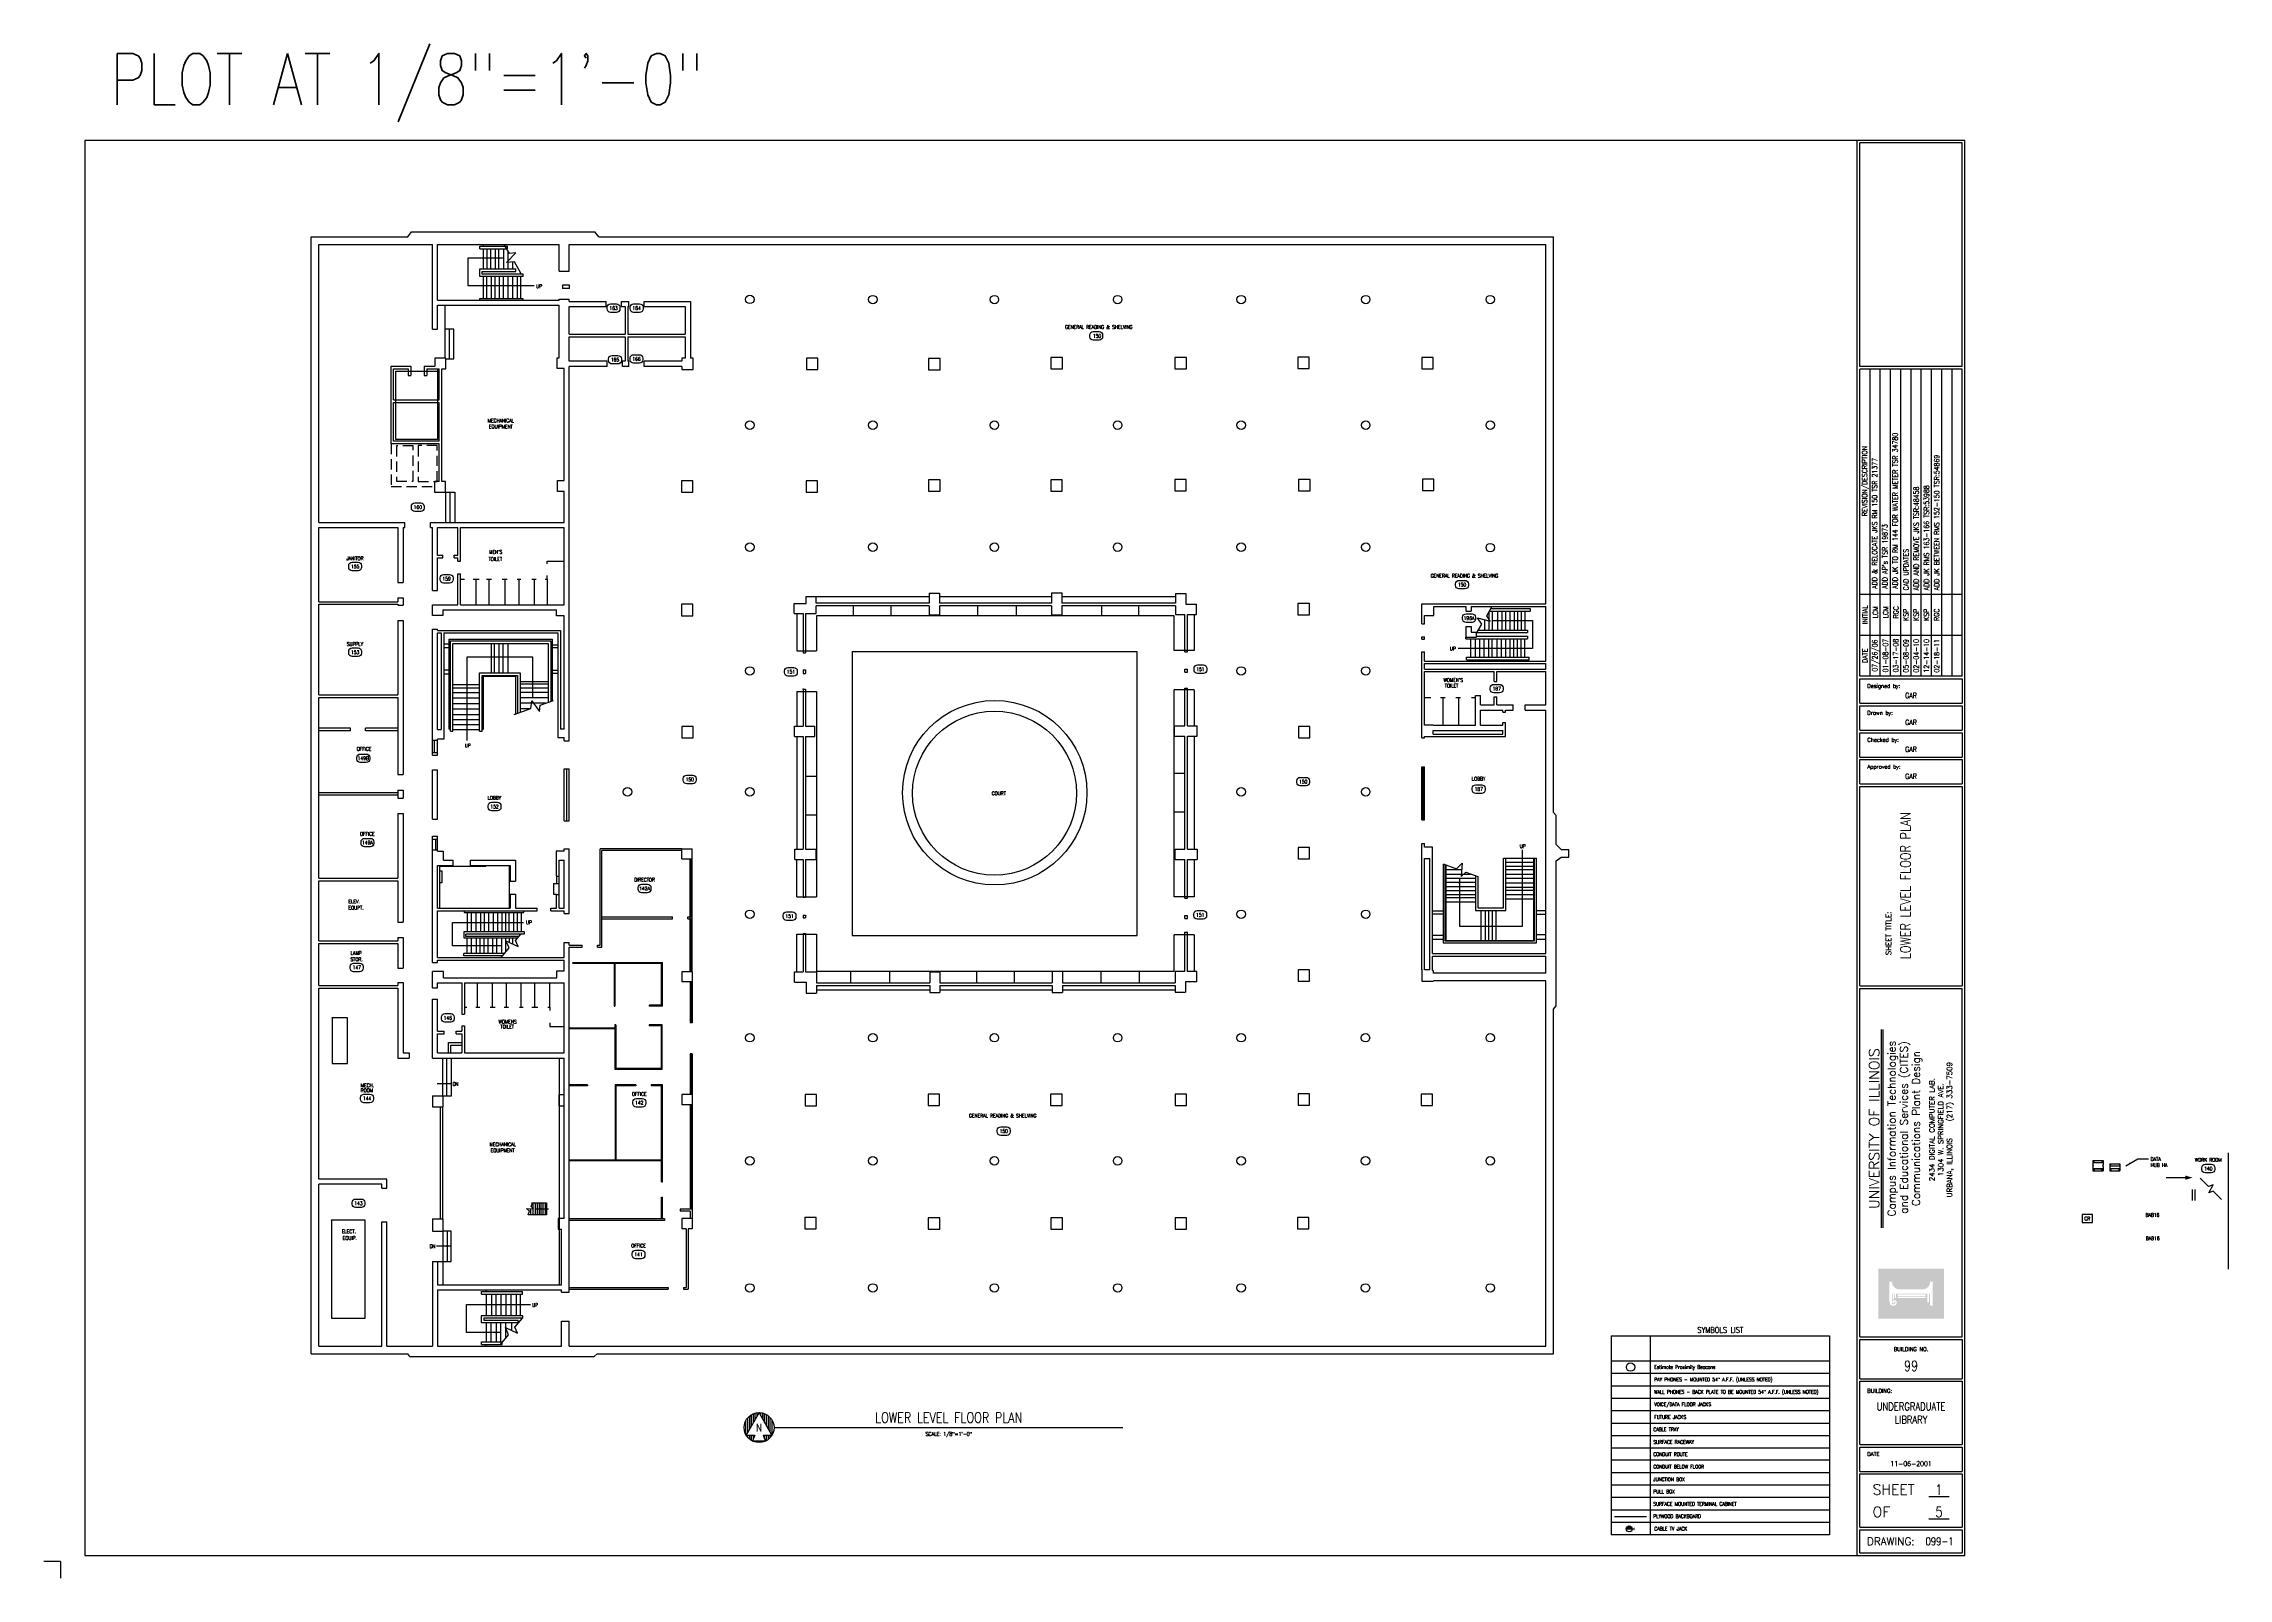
# Model space of a CAD drawing. Extents: x -97 to 5019, y -54 to 3540.
import ezdxf
from ezdxf.enums import TextEntityAlignment as Align

# ---------------------------------------------------------------- set-up
doc = ezdxf.new("R2010")
doc.units = 0
doc.header["$LTSCALE"] = 48
doc.header["$MEASUREMENT"] = 0
doc.linetypes.add('CENTER2', pattern=[1.125, 0.75, -0.125, 0.125, -0.125])
doc.linetypes.add('DASHED', pattern=[0.75, 0.5, -0.25])
doc.layers.get('0').update_dxf_attribs({"linetype": 'CONTINUOUS'})
for name, color, linetype in [('AC', 7, 'CONTINUOUS'), ('BIX MOUNT', 4, 'CONTINUOUS'), ('BLDG', 34, 'CONTINUOUS'), ('BLDGS', 34, 'CONTINUOUS'), ('BORDER', 2, 'CONTINUOUS'), ('CABINETS', 5, 'CONTINUOUS'), ('CABLE-DATA', 6, 'CONTINUOUS'), ('CABLE-FEED', 5, 'CONTINUOUS'), ('CABLE-RISER', 5, 'CONTINUOUS'), ('CABLE-SS', 1, 'CONTINUOUS'), ('CABLE-VOICE', 3, 'CONTINUOUS'), ('COAX', 7, 'CONTINUOUS'), ('COLUMN LINES', 3, 'CENTER2'), ('DETAILS', 5, 'CONTINUOUS'), ('DIEBOLD', 3, 'CONTINUOUS'), ('DIMENSIONS', 3, 'CONTINUOUS'), ('ELECTRIC', 6, 'CONTINUOUS'), ('FIBER-MM', 1, 'CONTINUOUS'), ('FIBER-SM', 4, 'CONTINUOUS'), ('FRAMES', 5, 'CONTINUOUS'), ('FURN-EQUIP', 9, 'CONTINUOUS'), ('GROUND', 7, 'CONTINUOUS'), ('JACK NUMBERS', 1, 'CONTINUOUS'), ('MAT-LIST', 5, 'CONTINUOUS'), ('NETWORK EQUIPMENT', 4, 'CONTINUOUS'), ('NOTES', 5, 'CONTINUOUS'), ('PATCH PANEL', 5, 'CONTINUOUS'), ('PLYWOOD', 6, 'CONTINUOUS'), ('PROPOSED', 6, 'CONTINUOUS'), ('PROTECTORS', 7, 'CONTINUOUS'), ('ROOMS', 34, 'CONTINUOUS'), ('SYMBOLS', 2, 'CONTINUOUS')]:
    doc.layers.add(name, color=color, linetype=linetype)
doc.styles.add('A', font='SIMPLEX.shx', dxfattribs={"width": 0.8, "height": 8.5})
doc.styles.add('COMPLEX', font='complex', dxfattribs={"height": 24})
doc.styles.add('ROMANC', font='romanc', dxfattribs={"height": 24})
doc.styles.add('SIMPLEX', font='SIMPLEX.shx', dxfattribs={"height": 12})
doc.dimstyles.get("Standard").update_dxf_attribs({"dimtxt": 0.18, "dimasz": 0.18, "dimexe": 0.18, "dimexo": 0.0625, "dimgap": 0.09, "dimtad": 0, "dimtih": 1, "dimtoh": 1, "dimdec": 4, "dimzin": 0, "dimdsep": 46, "dimtxsty": 'Standard', "dimcen": 0.09, "dimadec": 0, "dimazin": 0, "dimtfac": 1, "dimtdec": 4, "dimtofl": 0, "dimtmove": 0, "dimatfit": 3, "dimfxl": 1, "dimtolj": 1, "dimtzin": 0, "dimarcsym": 0})

# ---------------------------------------------------------------- blocks, each defined once
blk = doc.blocks.new('TV')
at = {"linetype": 'Continuous'}
blk.add_hatch(color=256, dxfattribs=at).paths.add_polyline_path([(14.2, 0, 1), (0, 0)])
blk.add_line((0, 0), (19.4, 0), dxfattribs=at)
at = {"linetype": 'Continuous', "const_width": 1, "flags": 128}
blk.add_lwpolyline([(19.4, 3.8), (19.4, -3.8)], dxfattribs=at)
at = {"linetype": 'Continuous'}
blk.add_circle((7.1, 0), 7.09, dxfattribs=at)

msp = doc.modelspace()

# ---------------------------------------------------------------- hatches: boundary and pattern name
at = {"layer": 'BORDER'}
h = msp.add_hatch(color=184, dxfattribs=at)
h.paths.add_polyline_path([(4210.9, 660.2), (4210.9, 566), (4342.1, 566), (4342.1, 660.2)])
h.paths.add_polyline_path([(4306.4, 623.4, 0.395998), (4321.2, 641.4), (4327, 641.4), (4327, 584.8), (4320.5, 584.8), (4320.5, 613.1), (4318.3, 613.1), (4318.3, 592.7), (4314.7, 592.7), (4314.7, 613.1), (4241.4, 613.1), (4241.4, 602.8), (4238.3, 602.8), (4238.3, 613.1), (4236.5, 613.1), (4236.5, 599.7), (4233.4, 599.7), (4233.4, 613.1), (4231.6, 613.1), (4231.6, 593.1), (4231.6, 592.3), (4231.7, 591.7), (4231.8, 591.3), (4231.8, 590.9), (4231.9, 590.6), (4231.9, 590.4), (4232, 590.2), (4232.1, 590), (4232.1, 589.9), (4232.2, 589.8), (4232.3, 589.6), (4232.4, 589.5), (4232.4, 589.4), (4232.5, 589.3), (4232.6, 589.2), (4232.7, 589.1), (4232.8, 589), (4232.8, 588.9), (4232.9, 588.8), (4233, 588.7), (4233.1, 588.7), (4233.2, 588.6), (4233.3, 588.5), (4233.4, 588.5), (4233.4, 588.4), (4233.5, 588.4), (4233.6, 588.3), (4233.6, 588.3), (4233.7, 588.3), (4233.7, 588.2), (4233.8, 588.2), (4233.8, 588.2), (4233.9, 588.2), (4234, 588.2), (4234, 588.2), (4234.1, 588.1), (4234.1, 588.1), (4234.2, 588.1), (4234.2, 588.1), (4234.3, 588.1), (4234.3, 588.1), (4234.4, 588.1), (4234.4, 588.1), (4234.5, 588.1), (4234.5, 588.1), (4234.6, 588.1), (4234.6, 588.1), (4234.7, 588), (4234.8, 588), (4234.8, 588), (4234.9, 588), (4234.9, 588), (4235, 588), (4235.1, 588), (4235.1, 588), (4235.2, 588), (4235.3, 588), (4235.3, 588), (4235.4, 588), (4235.4, 588), (4235.5, 588), (4235.6, 588.1), (4235.6, 588.1), (4235.7, 588.1), (4235.7, 588.1), (4235.8, 588.1), (4235.9, 588.1), (4235.9, 588.1), (4236, 588.1), (4236.1, 588.1), (4236.1, 588.1), (4236.2, 588.1), (4236.2, 588.1), (4236.3, 588.1), (4236.4, 588.1), (4236.4, 588.1), (4236.5, 588.2), (4236.5, 588.2), (4236.6, 588.2), (4236.6, 588.2), (4236.7, 588.2), (4236.8, 588.2), (4236.8, 588.2), (4236.9, 588.2), (4236.9, 588.2), (4237, 588.2), (4237, 588.3), (4237.1, 588.3), (4237.1, 588.3), (4237.2, 588.3), (4237.2, 588.3), (4237.3, 588.3), (4237.3, 588.3), (4237.4, 588.3), (4237.4, 588.3), (4237.5, 588.4), (4237.5, 588.4), (4237.5, 588.4), (4237.6, 588.4), (4237.6, 588.4), (4237.7, 588.4), (4237.7, 588.4), (4237.7, 588.4), (4237.8, 588.5), (4237.8, 588.5), (4237.9, 588.5), (4237.9, 588.5), (4237.9, 588.5), (4238, 588.5), (4238, 588.5), (4238, 588.6), (4238.1, 588.6), (4238.1, 588.6), (4238.1, 588.6), (4238.1, 588.6), (4238.2, 588.6), (4238.2, 588.6), (4238.2, 588.6), (4238.2, 588.7), (4238.3, 588.7), (4238.3, 588.7), (4238.3, 588.7), (4238.3, 588.7), (4238.4, 588.7), (4238.4, 588.7), (4238.4, 588.8), (4238.4, 588.8), (4238.4, 588.8), (4238.4, 588.8), (4238.5, 588.8), (4238.5, 588.8), (4238.5, 588.8), (4238.5, 588.9), (4238.5, 588.9), (4238.6, 588.9), (4238.6, 588.9), (4238.6, 588.9), (4238.6, 588.9), (4238.6, 589), (4238.7, 589), (4238.7, 589), (4238.7, 589), (4238.7, 589.1), (4238.7, 589.1), (4238.8, 589.1), (4238.8, 589.1), (4238.8, 589.1), (4238.8, 589.2), (4238.8, 589.2), (4238.9, 589.2), (4238.9, 589.3), (4238.9, 589.3), (4238.9, 589.3), (4238.9, 589.3), (4239, 589.4), (4239, 589.4), (4239, 589.4), (4239, 589.5), (4239, 589.5), (4239.1, 589.5), (4239.1, 589.6), (4239.1, 589.6), (4239.1, 589.6), (4239.1, 589.7), (4239.2, 589.7), (4239.2, 589.8), (4239.2, 589.8), (4239.2, 589.8), (4239.2, 589.9), (4239.3, 589.9), (4239.3, 589.9), (4239.3, 590), (4239.3, 590), (4239.3, 590.1), (4239.3, 590.1), (4239.4, 590.1), (4239.4, 590.2), (4239.4, 590.2), (4239.4, 590.2), (4239.4, 590.3), (4239.4, 590.3), (4239.5, 590.4), (4239.5, 590.4), (4239.5, 590.4), (4239.5, 590.5), (4239.5, 590.5), (4239.5, 590.6), (4239.5, 590.6), (4239.5, 590.6), (4239.6, 590.7), (4239.6, 590.7), (4239.6, 590.7), (4239.6, 590.8), (4239.6, 590.8), (4239.6, 590.8), (4239.6, 590.9), (4239.6, 590.9), (4239.6, 590.9), (4239.7, 591), (4239.7, 591), (4239.7, 591), (4239.7, 591.1), (4239.7, 591.1), (4239.7, 591.1), (4239.7, 591.2), (4239.7, 591.2), (4239.7, 591.2), (4239.7, 591.3), (4239.7, 591.3), (4239.7, 591.3), (4239.7, 591.3), (4239.7, 591.4), (4239.7, 591.4), (4239.7, 591.4), (4239.7, 591.4), (4239.7, 591.5), (4239.7, 591.5), (4239.7, 591.5), (4239.7, 591.5), (4239.7, 591.6), (4239.7, 591.6), (4239.7, 591.6), (4239.8, 591.6), (4239.8, 591.7), (4239.8, 591.7), (4239.8, 591.7), (4239.8, 591.7), (4239.8, 591.8), (4239.8, 591.8), (4239.8, 591.8), (4239.8, 591.8), (4239.8, 591.9), (4239.8, 591.9), (4239.8, 591.9), (4239.8, 591.9), (4239.8, 592), (4239.7, 592), (4239.7, 592), (4239.7, 592.1), (4239.7, 592.1), (4239.7, 592.1), (4239.7, 592.1), (4239.7, 592.2), (4239.7, 592.2), (4239.7, 592.2), (4239.7, 592.2), (4239.7, 592.3), (4239.7, 592.3), (4239.7, 592.3), (4239.7, 592.4), (4239.7, 592.4), (4239.7, 592.4), (4239.7, 592.5), (4239.7, 592.5), (4239.7, 592.5), (4239.7, 592.5), (4239.7, 592.6), (4239.7, 592.6), (4239.7, 592.6), (4239.7, 592.7), (4239.7, 592.7), (4239.6, 592.7), (4239.6, 592.8), (4239.6, 592.8), (4239.6, 592.8), (4239.6, 592.9), (4239.6, 592.9), (4239.6, 592.9), (4239.6, 592.9), (4239.6, 593), (4239.6, 593), (4239.6, 593), (4239.6, 593), (4239.6, 593.1), (4239.5, 593.1), (4239.5, 593.1), (4239.5, 593.1), (4239.5, 593.2), (4239.5, 593.2), (4239.5, 593.2), (4239.5, 593.2), (4239.5, 593.3), (4239.5, 593.3), (4239.5, 593.3), (4239.5, 593.3), (4239.5, 593.4), (4239.4, 593.4), (4239.4, 593.4), (4239.4, 593.4), (4239.4, 593.4), (4239.4, 593.4), (4239.4, 593.5), (4239.4, 593.5), (4239.4, 593.5), (4239.4, 593.5), (4239.4, 593.5), (4239.4, 593.5), (4239.4, 593.6), (4239.4, 593.6), (4239.3, 593.6), (4239.3, 593.6), (4239.3, 593.6), (4239.3, 593.6), (4239.3, 593.6), (4239.3, 593.6), (4239.3, 593.6), (4239.3, 593.7), (4239.3, 593.7), (4239.3, 593.7), (4239.3, 593.7), (4239.3, 593.7), (4239.3, 593.7), (4239.3, 593.7), (4239.2, 593.7), (4239.2, 593.7), (4239.2, 593.7), (4239.2, 593.7), (4239.2, 593.7), (4239.2, 593.7), (4239.2, 593.8), (4239.2, 593.8), (4239.2, 593.8), (4239.2, 593.8), (4239.2, 593.8), (4239.2, 593.8), (4239.2, 593.8), (4239.1, 593.8), (4239.1, 593.8), (4239.1, 593.8), (4239.1, 593.8), (4239.1, 593.8), (4239.1, 593.9), (4239.1, 593.9), (4239, 593.9), (4239, 593.9), (4239, 593.9), (4239, 593.9), (4239, 593.9), (4238.9, 593.9), (4238.9, 593.9), (4238.9, 594), (4238.9, 594), (4238.9, 594), (4238.8, 594), (4238.8, 594), (4238.8, 594), (4238.8, 594), (4238.7, 594), (4238.7, 594.1), (4238.7, 594.1), (4238.6, 594.1), (4238.6, 594.1), (4238.6, 594.1), (4238.6, 594.1), (4238.5, 594.1), (4238.5, 594.1), (4238.5, 594.2), (4238.4, 594.2), (4238.4, 594.2), (4238.4, 594.2), (4238.3, 594.2), (4238.3, 594.2), (4238.3, 594.2), (4238.2, 594.2), (4238.2, 594.2), (4238.2, 594.2), (4238.1, 594.3), (4238.1, 594.3), (4238.1, 594.3), (4238, 594.3), (4238, 594.3), (4237.9, 594.3), (4237.9, 594.3), (4237.9, 594.3), (4237.8, 594.3), (4237.8, 594.3), (4237.8, 594.4), (4237.7, 594.4), (4237.7, 594.4), (4237.7, 594.4), (4237.6, 594.4), (4237.6, 594.4), (4237.6, 594.4), (4237.5, 594.4), (4237.5, 594.4), (4237.4, 594.4), (4237.4, 594.4), (4237.4, 594.4), (4237.3, 594.4), (4237.3, 594.4), (4237.3, 594.4), (4237.2, 594.4), (4237.2, 594.4), (4237.2, 594.4), (4237.2, 594.4), (4237.1, 594.4), (4237.1, 594.5), (4237.1, 594.5), (4237, 594.5), (4237, 594.5), (4237, 594.5), (4237, 594.5), (4236.9, 594.5), (4236.9, 594.5), (4236.9, 594.5), (4236.8, 594.5), (4236.8, 594.5), (4236.8, 594.5), (4236.8, 594.5), (4236.8, 594.5), (4236.7, 594.5), (4236.7, 594.5), (4236.7, 594.5), (4236.7, 594.5), (4236.6, 594.5), (4236.6, 594.5), (4236.6, 594.5), (4236.6, 594.5), (4236.6, 594.5), (4236.6, 594.4), (4236.5, 594.4), (4236.5, 594.4), (4236.5, 594.4), (4236.5, 594.4), (4236.5, 594.4), (4236.5, 594.4), (4236.5, 594.4), (4236.4, 594.4), (4236.4, 594.4), (4236.4, 594.4), (4236.4, 594.4), (4236.4, 594.4), (4236.4, 594.4), (4236.4, 594.4), (4236.4, 594.4), (4236.4, 594.4), (4236.4, 594.4), (4236.4, 594.4), (4236.3, 594.4), (4236.3, 594.4), (4236.3, 594.4), (4236.3, 594.4), (4236.3, 594.4), (4236.3, 594.4), (4236.3, 594.4), (4236.3, 594.4), (4236.3, 594.4), (4236.3, 594.4), (4236.3, 594.4), (4236.3, 594.4), (4236.3, 594.4), (4236.3, 594.4), (4236.3, 594.4), (4236.3, 594.4), (4236.3, 594.4), (4236.3, 594.4), (4236.3, 594.4), (4236.3, 594.4), (4236.3, 594.4), (4236.3, 594.4), (4236.3, 594.4), (4236.3, 594.4), (4236.3, 594.4), (4236.3, 594.4), (4236.3, 594.4), (4236.3, 594.4), (4236.3, 594.4), (4236.2, 594.4), (4236.2, 594.3), (4236.2, 594.3), (4236.2, 594.3), (4236.2, 594.3), (4236.2, 594.3), (4236.2, 594.3), (4236.2, 594.3), (4236.2, 594.3), (4236.2, 594.3), (4236.2, 594.3), (4236.2, 594.3), (4236.2, 594.3), (4236.2, 594.3), (4236.2, 594.3), (4236.2, 594.3), (4236.2, 594.3), (4236.2, 594.3), (4236.2, 594.3), (4236.2, 594.3), (4236.2, 594.3), (4236.2, 594.3), (4236.2, 594.2), (4236.2, 594.2), (4236.2, 594.2), (4236.2, 594.2), (4236.1, 594.2), (4236.1, 594.2), (4236.1, 594.2), (4236.1, 594.2), (4236.1, 594.2), (4236.1, 594.2), (4236.1, 594.2), (4236.1, 594.2), (4236.1, 594.1), (4236.1, 594.1), (4236.1, 594.1), (4236.1, 594.1), (4236.1, 594.1), (4236.1, 594.1), (4236.1, 594.1), (4236.1, 594.1), (4236.1, 594), (4236.1, 594), (4236.1, 594), (4236.1, 594), (4236.1, 594), (4236, 594), (4236, 593.9), (4236, 593.9), (4236, 593.9), (4236, 593.9), (4236, 593.9), (4236, 593.9), (4236, 593.8), (4236, 593.8), (4236, 593.8), (4236, 593.8), (4236, 593.7), (4236, 593.7), (4236, 593.7), (4236, 593.6), (4236, 593.6), (4236, 593.5), (4236, 593.5), (4236, 593.4), (4236, 593.4), (4236, 593.3), (4236, 593.3), (4236, 593.2), (4236.1, 593.2), (4236.1, 593.1), (4236.1, 593.1), (4236.1, 593.1), (4236.2, 593), (4236.2, 593), (4236.3, 592.9), (4236.3, 592.9), (4236.4, 592.9), (4236.5, 592.8), (4236.6, 592.8), (4236.7, 592.8), (4236.8, 592.8), (4237, 592.7), (4237.3, 592.7), (4237.3, 590.5), (4236.9, 590.4), (4236.5, 590.2), (4236.1, 590.2), (4235.6, 590.2), (4235.2, 590.2), (4234.9, 590.3), (4234.5, 590.4), (4234.2, 590.6), (4233.9, 590.8), (4233.6, 591.1), (4233.4, 591.4), (4233.2, 591.7), (4233, 592.1), (4232.9, 592.5), (4232.9, 592.9), (4232.8, 593.3), (4232.8, 593.7), (4232.9, 594.2), (4233, 594.6), (4233.1, 595), (4233.2, 595.3), (4233.4, 595.7), (4233.6, 596), (4233.8, 596.3), (4234, 596.6), (4234.3, 596.8), (4234.6, 597), (4234.9, 597.2), (4235.3, 597.3), (4235.6, 597.5), (4236, 597.5), (4236.4, 597.6), (4236.8, 597.6), (4237.2, 597.6), (4237.6, 597.6), (4238, 597.5), (4238.5, 597.4), (4238.9, 597.3), (4239.4, 597.2), (4239.8, 597), (4240.2, 596.8), (4240.6, 596.6), (4241, 596.3), (4241.4, 596), (4241.6, 595.7), (4241.9, 595.4), (4242.1, 595), (4242.3, 594.7), (4242.5, 594.3), (4242.6, 593.9), (4242.7, 593.5), (4242.8, 593.1), (4242.8, 592.7), (4242.9, 592.3), (4242.9, 591.9), (4242.9, 591.5), (4242.9, 591.1), (4242.8, 590.7), (4242.7, 590.3), (4242.6, 589.8), (4242.4, 589.4), (4242.2, 588.9), (4242, 588.4), (4241.8, 587.9), (4241.5, 587.5), (4241.1, 587), (4240.7, 586.6), (4240.3, 586.3), (4239.9, 586), (4239.4, 585.7), (4238.8, 585.5), (4238.3, 585.3), (4237.7, 585.2), (4237.2, 585.1), (4236.6, 585), (4236, 584.9), (4235.4, 584.9), (4234.8, 584.9), (4234.2, 584.9), (4233.6, 584.9), (4232.9, 585), (4232.2, 585.1), (4231.5, 585.3), (4230.8, 585.6), (4230, 586), (4229.2, 586.5), (4228.4, 587.2), (4227.6, 588.2), (4227, 589.4), (4226.5, 591.1), (4226.1, 593.1), (4226, 595.4), (4226, 641.4), (4231.7, 641.4, 0.395998), (4246.6, 623.4)], flags=16)
h.paths.add_polyline_path([(4310.6, 611.4), (4310.6, 607.8), (4245.3, 607.8), (4245.3, 611.4)], flags=16)
h.paths.add_polyline_path([(4310.6, 606), (4310.6, 602.8), (4245.3, 602.8), (4245.3, 606)], flags=16)

# ---------------------------------------------------------------- linework, layer by layer
for centre in [(1557.1, 2941.5), (1845.2, 2941), (2129.7, 2941), (2418.4, 2941), (2707.8, 2941), (2999.3, 2941), (3291.1, 2941), (1557.1, 2647), (1845.2, 2647), (2129.7, 2647), (2418.4, 2647), (2707.8, 2647), (2999.3, 2647), (3291.1, 2647), (1557.1, 2361.2), (1845.2, 2361.2), (2129.7, 2361.2), (2418.4, 2361.2), (2707.8, 2361.2), (2999.3, 2361.2), (3291.1, 2360.1), (1557.1, 2071.3), (2707.8, 2071.3), (2999.3, 2071.3), (1270.4, 1788.1), (1557.1, 1788.1), (2707.8, 1788.1), (2999.3, 1788.1), (1557.1, 1501.5), (2707.8, 1501.5), (2999.3, 1501.5), (1557.1, 1212.4), (1845.2, 1212.4), (2129.7, 1212.4), (2418.4, 1212.4), (2707.8, 1212.4), (2998.6, 1212.4), (3291.1, 1212.4), (1557.1, 924.3), (1845.2, 924.3), (2129.7, 924.3), (2418.4, 924.3), (2707.8, 924.3), (2999, 924.3), (3291.1, 924.3), (1557.1, 626.4), (1845.2, 626.4), (2129.7, 626.4), (2418.5, 626.4), (2707.8, 626.4), (2998.6, 626.4), (3291.1, 626.4), (3619.7, 441.2)]:
    msp.add_circle(centre, 10)
at = {"layer": 'AC'}
msp.add_line((5019.5, 943.2), (5019.5, 670.2), dxfattribs=at)
at = {"layer": 'BIX MOUNT'}
msp.add_line((5019.5, 943.2), (5019.5, 670.2), dxfattribs=at)
at = {"layer": 'BLDG'}
for p, q in [((4873.7, 884.8), (4918.8, 884.8)), ((4935, 856.9), (4935, 831.2)), ((4941, 856.9), (4941, 831.2))]:
    msp.add_line(p, q, dxfattribs=at)
msp.add_lwpolyline([(5003.7, 833.5), (4984, 853.2), (4973.5, 849.4), (4983.7, 867.7), (4973.2, 864), (4953.6, 883.6)], dxfattribs=at)
msp.add_solid([(4918.8, 889.6), (4935.8, 884.8), (4918.8, 879.6)], dxfattribs=at)
at = {"layer": 'BLDGS'}
for p, q in [((529.3, 471.8), (529.3, 3087.8)), ((529.3, 3087.8), (756, 3087.8)), ((547.3, 3069.7), (813.9, 3069.7)), ((547.3, 2419.2), (547.3, 3069.7)), ((756, 3087.8), (764.7, 3099.8)), ((764.7, 3099.8), (1194, 3099.8)), ((813.9, 2871.8), (813.9, 3069.7)), ((825.9, 3069.7), (1110.1, 3069.7)), ((825.9, 2939.6), (825.9, 3069.7)), ((933.1, 3066.1), (933.1, 3069.7)), ((994.1, 3049.1), (981.9, 3070)), ((1110.1, 3007.6), (1110.1, 3069.7)), ((1134.1, 3069.7), (3421.2, 3069.7)), ((1134.1, 3007.6), (1134.1, 3069.7)), ((1203.3, 3087.8), (1194, 3099.8)), ((1203.3, 3087.8), (3439.3, 3087.8)), ((3421.2, 2228.2), (3421.2, 3069.7)), ((3439.3, 1740.1), (3439.3, 3087.8)), ((924.6, 3060), (924.6, 3066.1)), ((924.6, 3066.1), (989.2, 3066.1)), ((924.6, 3060), (989.2, 3060)), ((933.1, 3013.1), (933.1, 3060.3)), ((942, 3013.1), (942, 3060)), ((950.6, 3013.1), (950.6, 3060)), ((961.6, 3013.1), (961.6, 3060)), ((969.5, 3013.1), (969.5, 3060)), ((980.7, 3013.1), (980.7, 3060)), ((987.4, 3027.7), (1009.2, 3050.2)), ((1005.7, 3029.1), (987.4, 3027.7)), ((989.2, 3060), (989.2, 3066.1)), ((991.4, 3013.1), (991.4, 3053.8)), ((1009.2, 3050.2), (994.1, 3049.1)), ((1002.2, 3013.1), (1002.2, 3028.8)), ((1021.8, 3001.2), (1005.7, 3029.1)), ((924.3, 2995), (924.3, 3013.1)), ((924.3, 3013.1), (1008.6, 3013.1)), ((1026.3, 2995), (924.3, 2995)), ((930.3, 3000.9), (930.3, 3007.1)), ((930.3, 3007.1), (1008.6, 3007.1)), ((1026.3, 3000.9), (930.3, 3000.9)), ((933.6, 2943.8), (933.6, 2995)), ((940.9, 2943.8), (940.9, 2995)), ((952.3, 2943.8), (952.3, 2995)), ((960.7, 2943.8), (960.7, 2995)), ((970.9, 2943.8), (970.9, 2995)), ((980.4, 2943.8), (980.4, 2995)), ((991.3, 2943.8), (991.3, 2995)), ((1002.3, 2943.8), (1002.3, 2995)), ((1008.6, 3007.1), (1008.6, 3013.1)), ((1012.9, 2943.8), (1012.9, 2995)), ((1020.5, 2943.8), (1020.5, 2995)), ((1026.3, 2995), (1026.3, 3000.9)), ((1110.1, 3007.6), (1134.1, 3007.6)), ((1118.1, 2974.7), (1118.1, 2966.8)), ((1134.4, 2974.7), (1118.1, 2974.7)), ((1134.4, 2966.8), (1134.4, 2974.7)), ((825.9, 2939.6), (1110.1, 2939.6)), ((825.9, 2927.6), (1110.1, 2927.6)), ((825.9, 2871.8), (825.9, 2927.6)), ((843.2, 2804.2), (843.2, 2927.6)), ((924.9, 2939.6), (924.9, 2943.8)), ((924.9, 2943.8), (1025.6, 2943.8)), ((1025.6, 2943.8), (1025.6, 2939.6)), ((1110.1, 2942.4), (1134.1, 2942.4)), ((1110.1, 2939.6), (1110.1, 2942.4)), ((1110.1, 2804.3), (1110.1, 2927.6)), ((1134.4, 2966.8), (1118.1, 2966.8)), ((1134.1, 2936.6), (1134.1, 2942.4)), ((1134.1, 2936.6), (1220.3, 2936.6)), ((1134.1, 2860), (1134.1, 2924.6)), ((1134.1, 2924.6), (1220.3, 2924.6)), ((1220.3, 2924.6), (1220.3, 2936.6)), ((1256.3, 2936.6), (1273.3, 2936.6)), ((1256.3, 2924.6), (1256.3, 2936.6)), ((1256.3, 2924.6), (1264.9, 2924.6)), ((1264.9, 2924.6), (1264.9, 2860)), ((1270.9, 2924.6), (1270.9, 2860)), ((1270.9, 2924.6), (1273.3, 2924.6)), ((1273.3, 2924.6), (1273.3, 2936.6)), ((1309.3, 2936.6), (1417.8, 2936.6)), ((1309.3, 2924.6), (1309.3, 2936.6)), ((1309.3, 2924.6), (1405.8, 2924.6)), ((1405.8, 2924.6), (1405.8, 2860)), ((1417.8, 2936.6), (1417.8, 2803.6)), ((813.9, 2871.8), (825.9, 2871.8)), ((864.1, 2871.8), (843.2, 2871.8)), ((854, 2802.4), (854, 2871.8)), ((864.1, 2802.4), (864.1, 2871.8)), ((1134.1, 2860), (1264.9, 2860)), ((1134.1, 2854), (1264.9, 2854)), ((1134.1, 2796.6), (1134.1, 2854)), ((1264.9, 2854), (1264.9, 2796.6)), ((1270.9, 2860), (1405.8, 2860)), ((1270.9, 2854), (1405.8, 2854)), ((1270.9, 2854), (1270.9, 2796.6)), ((1405.8, 2854), (1405.8, 2803.6)), ((716.9, 2603.2), (716.9, 2785)), ((716.9, 2785), (763.2, 2785)), ((722.8, 2706.4), (722.8, 2779)), ((722.8, 2779), (757.1, 2779)), ((727.6, 2613.4), (727.6, 2773.6)), ((727.6, 2773.6), (824.6, 2773.6)), ((757.1, 2779), (757.1, 2763.1)), ((757.1, 2763.1), (763.2, 2763.1)), ((763.2, 2785), (763.2, 2763.1)), ((794.2, 2785), (819.2, 2785)), ((794.2, 2785), (794.2, 2763.1)), ((794.2, 2763.1), (800.2, 2763.1)), ((800.2, 2779), (819.2, 2779)), ((800.2, 2779), (800.2, 2763.1)), ((819.1, 2778.8), (829.6, 2778.8)), ((844.7, 2804.2), (819.2, 2804.2)), ((819.2, 2804.2), (819.2, 2785)), ((825.6, 2778.8), (825.6, 2613.4)), ((829.6, 2706.4), (829.6, 2778.8)), ((835.6, 2515.4), (835.6, 2778.8)), ((835.6, 2778.8), (844.7, 2778.8)), ((844.7, 2778.8), (844.7, 2804.2)), ((844.7, 2802.4), (864.1, 2802.4)), ((1105.7, 2779.9), (1105.7, 2804.3)), ((1105.7, 2804.3), (1110.1, 2804.3)), ((1122.1, 2779.9), (1105.7, 2779.9)), ((1122.1, 2517.1), (1122.1, 2779.9)), ((1223, 2796.6), (1134.1, 2796.6)), ((1134.1, 1907.4), (1134.1, 2784.6)), ((1223, 2784.6), (1134.1, 2784.6)), ((1223, 2784.6), (1223, 2796.6)), ((1264.9, 2796.6), (1259, 2796.6)), ((1259, 2784.6), (1259, 2796.6)), ((1273.6, 2784.6), (1259, 2784.6)), ((1273.6, 2796.6), (1270.9, 2796.6)), ((1273.6, 2784.6), (1273.6, 2796.6)), ((1397.8, 2796.6), (1309.6, 2796.6)), ((1309.6, 2784.6), (1309.6, 2796.6)), ((1397.8, 2784.6), (1309.6, 2784.6)), ((1397.8, 2803.6), (1397.8, 2796.6)), ((1405.8, 2803.6), (1397.8, 2803.6)), ((1397.8, 2784.6), (1397.8, 2777)), ((1397.8, 2777), (1424.6, 2777)), ((1424.6, 2803.6), (1417.8, 2803.6)), ((1424.6, 2777), (1424.6, 2803.6)), ((722.8, 2706.4), (829.6, 2706.4)), ((722.8, 2609.1), (722.8, 2700.4)), ((722.8, 2700.4), (829.6, 2700.4)), ((829.6, 2609.1), (829.6, 2700.4)), ((825.6, 2613.4), (727.6, 2613.4)), ((829.6, 2603.2), (716.9, 2603.2)), ((829.6, 2609.1), (722.8, 2609.1)), ((829.6, 2515.4), (829.6, 2603.2)), ((829.6, 2515.4), (818.7, 2515.4)), ((818.7, 2515.4), (818.7, 2490)), ((844.2, 2515.4), (835.6, 2515.4)), ((844.2, 2490), (844.2, 2515.4)), ((1106.2, 2491.3), (1106.2, 2517.1)), ((1106.2, 2517.1), (1122.1, 2517.1)), ((818.7, 2490), (818.6, 2490)), ((818.6, 2490), (844.2, 2490)), ((843.2, 2490), (866.1, 2490)), ((844.4, 2490), (844.4, 2419.2)), ((854.2, 2490), (854.2, 2419.2)), ((866.1, 2490), (866.1, 2419.2)), ((1122.1, 2491.3), (1106.2, 2491.3)), ((1122.1, 2419.2), (1122.1, 2491.3)), ((547.3, 2419.2), (748.9, 2419.2)), ((547.3, 2407.2), (733, 2407.2)), ((547.3, 2233.5), (547.3, 2407.2)), ((733, 2407.2), (733, 2278.5)), ((745, 2407.2), (745, 2278.5)), ((745, 2407.2), (748.9, 2407.2)), ((748.9, 2407.2), (748.9, 2419.2)), ((809.1, 2419.2), (1122.1, 2419.2)), ((809.1, 2407.2), (809.1, 2419.2)), ((809.1, 2407.2), (813.9, 2407.2)), ((813.9, 2259.6), (813.9, 2407.2)), ((825.9, 2342.5), (825.9, 2407.2)), ((825.9, 2407.2), (873.5, 2407.2)), ((873.5, 2349.8), (873.5, 2407.2)), ((873.5, 2342.5), (873.5, 2407.2)), ((879.4, 2328.2), (879.4, 2407.2)), ((879.4, 2407.2), (1122.1, 2407.2)), ((1122.1, 2226.1), (1122.1, 2407.2)), ((825.9, 2342.5), (837.7, 2342.5)), ((825.9, 2259.6), (825.9, 2336.6)), ((825.9, 2336.6), (837.7, 2336.6)), ((837.7, 2336.6), (837.7, 2342.5)), ((864.3, 2336.6), (864.3, 2342.5)), ((864.3, 2342.5), (873.5, 2342.5)), ((864.3, 2336.6), (873.5, 2336.6)), ((873.5, 2329.3), (873.5, 2336.6)), ((873.5, 2328.2), (873.5, 2334.6)), ((873.5, 2328.2), (879.4, 2328.2)), ((1082.4, 2321.9), (1082.4, 2328.2)), ((1082.4, 2328.2), (1122.1, 2328.2)), ((733, 2278.5), (745, 2278.5)), ((813.9, 2259.6), (825.9, 2259.6)), ((873.5, 2226.1), (873.5, 2298.8)), ((873.5, 2298.8), (879.4, 2298.8)), ((879.4, 2226.1), (879.4, 2298.8)), ((879.4, 2286.3), (888.4, 2286.3)), ((909.4, 2286.3), (922.8, 2286.3)), ((916.3, 2226.1), (916.3, 2286.3)), ((940.5, 2286.3), (951.8, 2286.3)), ((946.3, 2226.1), (946.3, 2286.3)), ((976.8, 2286.3), (988.7, 2286.3)), ((983.8, 2226.1), (983.8, 2286.3)), ((1011.9, 2286.3), (1020.9, 2286.3)), ((1016.6, 2226.1), (1016.6, 2286.3)), ((1046.6, 2286.3), (1056.6, 2286.3)), ((1052.5, 2226.1), (1052.5, 2286.3)), ((1077.6, 2286.3), (1082.4, 2286.3)), ((1082.4, 2286.3), (1082.4, 2295.1)), ((1082.4, 2286.3), (1082.4, 2226.1)), ((1977.2, 2253.3), (2001.2, 2253.3)), ((1977.2, 2253.3), (1977.2, 2229.8)), ((2001.2, 2253.3), (2001.2, 2229.8)), ((2263.7, 2254), (2287.7, 2254)), ((2263.7, 2254), (2263.7, 2229.8)), ((2287.7, 2254), (2287.7, 2229.8)), ((2553.7, 2252.8), (2577.7, 2252.8)), ((2553.7, 2252.8), (2553.7, 2229.8)), ((2577.7, 2252.8), (2577.7, 2227.4)), ((547.3, 2233.5), (733, 2233.5)), ((547.3, 2227.5), (733, 2227.5)), ((547.3, 2015.3), (547.3, 2227.5)), ((733, 2242.5), (733, 2233.5)), ((733, 2242.5), (745, 2242.5)), ((733, 2227.5), (733, 2225.5)), ((733, 2225.5), (745, 2225.5)), ((745, 2242.5), (745, 2225.5)), ((813.9, 2201), (813.9, 2226.1)), ((813.9, 2226.1), (873.5, 2226.1)), ((837.9, 2201), (813.9, 2201)), ((837.9, 2214.1), (1104.1, 2214.1)), ((837.9, 2214.1), (837.9, 2201)), ((879.4, 2226.1), (1104.1, 2226.1)), ((1104.1, 2226.1), (1122.1, 2226.1)), ((1104.1, 2200.5), (1104.1, 2214.1)), ((1122.1, 2200.5), (1104.1, 2200.5)), ((1122.1, 1934.8), (1122.1, 2200.5)), ((1660.9, 2205.7), (1660.9, 2229.7)), ((1660.9, 2229.7), (1688.6, 2229.7)), ((1660.9, 2205.7), (1681.8, 2205.7)), ((1666.9, 2205.7), (1666.9, 2118.1)), ((1681.8, 2205.7), (1681.8, 2113.6)), ((1687.7, 2205.7), (1712.6, 2205.7)), ((1687.7, 2205.7), (1687.7, 2113.6)), ((1688.6, 2229.7), (1688.6, 2245.5)), ((1688.6, 2245.5), (1712.6, 2245.5)), ((1712, 2245.5), (1977.2, 2245.5)), ((1712.6, 2229.8), (1712.6, 2245.5)), ((1977.2, 2229.8), (1712.6, 2229.8)), ((1977.2, 2223.8), (1712.6, 2223.8)), ((1712.6, 2205.7), (1712.6, 2223.8)), ((2550.5, 2200.8), (1713.2, 2200.8)), ((1713.2, 2200.8), (1713.2, 2118.1)), ((1800, 2200.8), (1800, 2223.8)), ((1888.2, 2200.8), (1888.2, 2223.8)), ((1977.2, 2223.8), (1977.2, 2202.6)), ((1977.2, 2202.6), (2001.2, 2202.6)), ((2001.2, 2245.5), (2263.7, 2245.5)), ((2263.7, 2229.8), (2001.2, 2229.8)), ((2263.7, 2223.8), (2001.2, 2223.8)), ((2001.2, 2223.8), (2001.2, 2202.6)), ((2090.7, 2200.8), (2090.7, 2223.8)), ((2181.6, 2200.8), (2181.6, 2223.8)), ((2263.7, 2223.8), (2263.7, 2202.7)), ((2263.7, 2202.7), (2287.7, 2202.7)), ((2287.7, 2245.5), (2553.7, 2245.5)), ((2553.7, 2229.8), (2287.7, 2229.8)), ((2553.7, 2223.8), (2287.7, 2223.8)), ((2287.7, 2223.8), (2287.7, 2202.7)), ((2381.2, 2200.8), (2381.2, 2223.8)), ((2468.3, 2200.8), (2468.3, 2223.8)), ((2550.5, 2119.3), (2550.5, 2200.8)), ((2553.7, 2223.8), (2553.7, 2203.4)), ((2553.7, 2203.4), (2576, 2203.4)), ((2576, 2116), (2576, 2203.4)), ((2577.7, 2227.4), (2603.4, 2227.4)), ((2582.1, 2116), (2582.1, 2203.4)), ((2582.1, 2203.4), (2603.4, 2203.4)), ((2597.4, 2203.4), (2597.4, 2119.3)), ((2603.4, 2203.4), (2603.4, 2227.4)), ((3131, 2181.8), (3131, 2228.2)), ((3131, 2228.2), (3421.2, 2228.2)), ((3136.9, 2201.3), (3158.5, 2201.3)), ((3136.9, 2181.8), (3136.9, 2201.3)), ((3158.5, 2201.3), (3158.5, 2222.2)), ((3158.5, 2222.2), (3234, 2222.2)), ((3234, 2222.2), (3234, 2211.6)), ((3234, 2211.6), (3246, 2211.6)), ((3246, 2222.2), (3421.2, 2222.2)), ((3246, 2222.2), (3246, 2211.6)), ((3282.7, 2200.7), (3294.9, 2221.7)), ((3291.1, 2188), (3282.7, 2200.7)), ((3287.6, 2208.5), (3287.6, 2167.1)), ((3288.9, 2211.6), (3384.6, 2211.6)), ((3291.8, 2217.6), (3384.6, 2217.6)), ((3295.8, 2211.6), (3295.8, 2167.1)), ((3307.8, 2211.6), (3307.8, 2167.1)), ((3318, 2211.6), (3318, 2167.1)), ((3326.8, 2211.6), (3326.8, 2167.1)), ((3337.2, 2211.6), (3337.2, 2167.1)), ((3347, 2211.6), (3347, 2167.1)), ((3354.7, 2211.6), (3354.7, 2167.1)), ((3363.6, 2211.6), (3363.6, 2167.1)), ((3372.1, 2211.6), (3372.1, 2167.1)), ((3384.6, 2217.6), (3384.6, 2211.6)), ((3421.2, 2094.6), (3421.2, 2222.2)), ((733, 2189.5), (733, 2015.3)), ((733, 2189.5), (745, 2189.5)), ((745, 2189.5), (745, 1828.5)), ((813.9, 1874.1), (813.9, 2169.4)), ((813.9, 2169.4), (825.9, 2169.4)), ((825.9, 2166.4), (825.9, 2169.4)), ((825.9, 2166.4), (1113.5, 2166.4)), ((825.9, 1934.1), (825.9, 2160.3)), ((825.9, 2160.3), (833.9, 2160.3)), ((833.9, 2160.3), (833.9, 1934.1)), ((840, 2160.3), (1107.4, 2160.3)), ((840, 2160.3), (840, 1911.7)), ((1107.4, 2160.3), (1107.4, 1936.5)), ((1113.5, 2166.4), (1113.5, 1934.8)), ((3131, 2181.8), (3136.9, 2181.8)), ((3131, 2145.5), (3131, 2151.4)), ((3131, 2151.4), (3136.9, 2151.4)), ((3136.9, 2145.5), (3136.9, 2151.4)), ((3234, 2175.6), (3234, 2150.1)), ((3234, 2175.6), (3246, 2175.6)), ((3234, 2146.4), (3234, 2150.3)), ((3234, 2150.1), (3258.9, 2150.1)), ((3246, 2175.6), (3246, 2162.1)), ((3246, 2162.1), (3258.9, 2162.1)), ((3258.4, 2158.5), (3271.2, 2180.6)), ((3258.7, 2152.5), (3377.9, 2152.5)), ((3258.9, 2150.1), (3258.9, 2162.1)), ((3258.9, 2161.1), (3377.9, 2161.1)), ((3271.2, 2180.6), (3261, 2195.7)), ((3261, 2195.7), (3291.1, 2188)), ((3263.9, 2167.1), (3377.9, 2167.1)), ((3277.6, 2191.2), (3277.6, 2167.1)), ((3326.8, 2195.5), (3326.8, 2185.5)), ((3377.9, 2167.1), (3377.9, 2161.1)), ((3377.9, 2152.5), (3377.9, 2146.4)), ((840, 2134.6), (852.7, 2134.6)), ((840, 2126.3), (852.7, 2126.3)), ((852.7, 1935.3), (852.7, 2145.8)), ((852.7, 2145.8), (1094.4, 2145.8)), ((855.6, 1930.5), (855.6, 2141.8)), ((855.6, 2141.8), (1091.1, 2141.8)), ((861.6, 1930.5), (861.6, 2135.8)), ((861.6, 2135.8), (1085, 2135.8)), ((952, 2066.8), (952, 2135.8)), ((959.4, 2066.8), (959.4, 2135.8)), ((969.6, 2066.8), (969.6, 2135.8)), ((979, 2066.8), (979, 2135.8)), ((991.3, 2066.8), (991.3, 2135.8)), ((1085, 2135.8), (1085, 1998.4)), ((1091.1, 2141.8), (1091.1, 2000.2)), ((1094.4, 2145.8), (1094.4, 2001.6)), ((1094.4, 2132.9), (1107.4, 2132.9)), ((1094.4, 2126.1), (1107.4, 2126.1)), ((1666.9, 2118.1), (1713.2, 2118.1)), ((1681.8, 2113.6), (1687.7, 2113.6)), ((1796.8, 2116.8), (1796.8, 1452)), ((2464.4, 2116.2), (1797.4, 2116.2)), ((2464.4, 1452), (2464.4, 2116.2)), ((2597.4, 2119.3), (2550.5, 2119.3)), ((2576, 2116), (2582.1, 2116)), ((3131, 2145.5), (3136.9, 2145.5)), ((3131, 1914.8), (3131, 2116.4)), ((3131, 2116.4), (3136.9, 2116.4)), ((3136.9, 2094.6), (3136.9, 2116.4)), ((3234, 2146.4), (3377.9, 2146.4)), ((3235.6, 2097.5), (3235.6, 2103.5)), ((3235.6, 2103.5), (3382.5, 2103.5)), ((3245.4, 2103.5), (3245.4, 2146.4)), ((3256.8, 2103.5), (3256.8, 2146.4)), ((3266.9, 2103.5), (3266.9, 2146.4)), ((3277.1, 2103.5), (3277.1, 2146.4)), ((3287.7, 2103.5), (3287.7, 2146.4)), ((3295.3, 2103.5), (3295.3, 2146.4)), ((3307.3, 2103.5), (3307.3, 2146.4)), ((3317.7, 2103.5), (3317.7, 2146.4)), ((3327.7, 2103.5), (3327.7, 2146.4)), ((3337.3, 2103.5), (3337.3, 2146.4)), ((3346.1, 2103.5), (3346.1, 2146.4)), ((3354.7, 2103.5), (3354.7, 2146.4)), ((3363.5, 2103.5), (3363.5, 2146.4)), ((3371.6, 2103.5), (3371.6, 2146.4)), ((3382.5, 2097.5), (3382.5, 2103.5)), ((840, 2073.9), (852.7, 2073.9)), ((840, 2064.9), (852.7, 2064.9)), ((924.1, 1930.5), (924.1, 2066.8)), ((924.1, 2066.8), (1019, 2066.8)), ((930.1, 1930.5), (930.1, 2060.8)), ((930.1, 2060.8), (1012.9, 2060.8)), ((933.6, 1934.9), (933.6, 2059.1)), ((933.6, 2059.1), (1008.3, 2059.1)), ((1008.3, 2059.1), (1008.3, 1970.7)), ((1012.9, 2060.8), (1012.9, 1972.3)), ((1019, 2066.8), (1019, 1974.3)), ((1019, 2046.6), (1085, 2046.6)), ((1094.4, 2073.4), (1107.4, 2073.4)), ((1094.4, 2065.9), (1107.4, 2065.9)), ((1681.8, 2073.9), (1687.7, 2073.9)), ((1681.8, 2073.9), (1681.8, 2065.5)), ((1681.8, 2065.5), (1687.7, 2065.5)), ((1687.7, 2073.9), (1687.7, 2065.5)), ((2576, 2075.2), (2582.1, 2075.2)), ((2576, 2068.4), (2576, 2075.2)), ((2576, 2068.4), (2582.1, 2068.4)), ((2582.1, 2068.4), (2582.1, 2075.2)), ((3136.9, 2094.6), (3421.2, 2094.6)), ((3136.9, 2075.7), (3136.9, 2088.5)), ((3136.9, 2088.5), (3421.2, 2088.5)), ((3136.9, 2075.7), (3421.2, 2075.7)), ((3136.9, 1944), (3136.9, 2069.7)), ((3136.9, 2069.7), (3300.1, 2069.7)), ((3235.6, 2097.5), (3382.5, 2097.5)), ((3241.5, 2094.6), (3241.5, 2097.6)), ((3300.1, 2046.8), (3300.1, 2069.7)), ((3300.1, 2046.8), (3306.1, 2046.8)), ((3306.1, 2069.7), (3421.2, 2069.7)), ((3306.1, 2046.8), (3306.1, 2069.7)), ((3421.2, 2075.7), (3421.2, 2088.5)), ((3421.2, 1991.7), (3421.2, 2069.7)), ((547.3, 2015.3), (733, 2015.3)), ((547.3, 1586.2), (547.3, 2009.3)), ((547.3, 2009.3), (733, 2009.3)), ((733, 2009.3), (733, 1828.5)), ((861.6, 2039.7), (924.1, 2039.7)), ((861.6, 2031.5), (924.1, 2031.5)), ((861.6, 2021.1), (924.1, 2021.1)), ((861.6, 2008.1), (924.1, 2008.1)), ((1019, 2041), (1085, 2041)), ((1019, 2032.2), (1085, 2032.2)), ((1019, 2021.6), (1085, 2021.6)), ((1019, 2009.3), (1085, 2009.3)), ((1019, 1996.4), (1078.2, 1996.4)), ((1044.5, 1983.4), (1046.4, 2001.6)), ((1046.4, 2001.6), (1064.6, 1976.2)), ((1066.1, 1991.4), (1096.9, 2002.5)), ((1666.9, 2023.5), (1666.9, 1941.9)), ((1666.9, 2023.5), (1713.2, 2023.5)), ((1681.8, 2028.8), (1681.8, 1941.9)), ((1681.8, 2028.8), (1687.7, 2028.8)), ((1687.7, 2028.8), (1687.7, 1941.9)), ((1713.2, 2023.5), (1713.2, 1542.1)), ((2550.5, 1542.1), (2550.5, 2026.9)), ((2597.4, 2026.9), (2550.5, 2026.9)), ((2576, 1942.6), (2576, 2030.8)), ((2576, 2030.8), (2582.1, 2030.8)), ((2582.1, 1942.6), (2582.1, 2030.8)), ((2597.4, 2026.9), (2597.4, 1942.6)), ((3151.6, 2008.1), (3136.9, 2008.1)), ((3185.6, 2008.1), (3174.1, 2008.1)), ((3179.6, 2008.1), (3179.6, 1944)), ((3221.7, 2008.1), (3210.2, 2008.1)), ((3216.7, 2008.1), (3216.7, 1944)), ((3256.1, 2008.1), (3247, 2008.1)), ((3256.1, 1944), (3256.1, 2013.8)), ((3256.1, 2013.8), (3268.1, 2013.8)), ((3268.1, 1991.7), (3268.1, 2013.8)), ((3300.1, 1991.7), (3300.1, 2010.8)), ((3300.1, 2010.8), (3306.1, 2010.8)), ((3306.1, 1991.7), (3306.1, 2010.8)), ((861.6, 1995), (924.1, 1995)), ((861.6, 1982.8), (924.1, 1982.8)), ((861.6, 1969.2), (924.1, 1969.2)), ((861.6, 1957.5), (924.1, 1957.5)), ((861.6, 1946.1), (924.1, 1946.1)), ((1005.3, 1969.3), (1044.5, 1983.4)), ((1019, 1983.3), (1044.5, 1983.3)), ((1064.6, 1976.2), (1066.1, 1991.4)), ((3268.1, 1991.7), (3300.1, 1991.7)), ((3268.1, 1979.7), (3320.7, 1979.7)), ((3268.1, 1944), (3268.1, 1979.7)), ((3306.1, 1991.7), (3344.9, 1991.7)), ((3320.7, 1975.2), (3320.7, 1979.7)), ((3320.7, 1975.2), (3326.7, 1975.2)), ((3320.7, 1944), (3320.7, 1950.9)), ((3320.7, 1950.9), (3326.7, 1950.9)), ((3326.7, 1979.7), (3344.9, 1979.7)), ((3326.7, 1975.2), (3326.7, 1979.7)), ((3326.7, 1917.6), (3326.7, 1950.9)), ((3344.9, 1979.7), (3344.9, 1991.7)), ((3372.8, 1991.7), (3421.2, 1991.7)), ((3372.8, 1979.7), (3372.8, 1991.7)), ((3372.8, 1979.7), (3421.2, 1979.7)), ((3420.6, 1991.7), (3421.2, 1991.7)), ((3421.2, 1409.4), (3421.2, 1979.7)), ((621.9, 1937.2), (547.3, 1937.2)), ((621.9, 1931.2), (547.3, 1931.2)), ((621.9, 1931.2), (621.9, 1937.2)), ((657.1, 1931.2), (657.1, 1937.2)), ((733, 1937.2), (657.1, 1937.2)), ((733, 1931.2), (657.1, 1931.2)), ((813.9, 1909.5), (825.9, 1909.5)), ((818.7, 1880.2), (818.7, 1909.5)), ((825.9, 1934.1), (833.9, 1934.1)), ((825.9, 1874.1), (825.9, 1911.7)), ((840, 1911.7), (825.9, 1911.7)), ((855.6, 1935.3), (852.7, 1935.3)), ((855.6, 1930.5), (861.6, 1930.5)), ((861.6, 1933.9), (924.1, 1933.9)), ((924.1, 1930.5), (930.1, 1930.5)), ((930.1, 1934.9), (933.6, 1934.9)), ((1107.4, 1936.5), (1107.4, 1915.2)), ((1107.4, 1915.2), (1122.1, 1915.2)), ((1122.1, 1934.8), (1113.5, 1934.8)), ((1122.1, 1907.4), (1122.1, 1915.2)), ((1122.1, 1907.4), (1134.1, 1907.4)), ((1661.5, 1941.9), (1681.8, 1941.9)), ((1661.5, 1917.9), (1661.5, 1941.9)), ((1661.5, 1917.9), (1681.8, 1917.9)), ((1666.9, 1917.9), (1666.9, 1653.7)), ((1681.8, 1917.9), (1681.8, 1653.7)), ((1687.7, 1941.9), (1709, 1941.9)), ((1687.7, 1917.9), (1687.7, 1653.7)), ((1687.7, 1917.9), (1709, 1917.9)), ((1709, 1917.9), (1709, 1941.9)), ((2551.9, 1942.6), (2576, 1942.6)), ((2551.9, 1918.6), (2551.9, 1942.6)), ((2551.9, 1918.6), (2576, 1918.6)), ((2576, 1654), (2576, 1918.6)), ((2582.1, 1942.6), (2604.8, 1942.6)), ((2582.1, 1654), (2582.1, 1918.6)), ((2582.1, 1918.6), (2597.4, 1918.6)), ((2597.4, 1918.6), (2597.4, 1654)), ((2597.4, 1918.6), (2604.8, 1918.6)), ((2604.8, 1918.6), (2604.8, 1942.6)), ((3131, 1914.8), (3136.9, 1914.8)), ((3157, 1944), (3136.9, 1944)), ((3136.9, 1917.6), (3326.7, 1917.6)), ((3136.9, 1914.8), (3136.9, 1917.6)), ((3157, 1944), (3256.1, 1944)), ((3157, 1932), (3320.7, 1932)), ((3157, 1923.5), (3157, 1932)), ((3157, 1923.5), (3320.7, 1923.5)), ((3268.1, 1944), (3320.7, 1944)), ((3320.7, 1923.5), (3320.7, 1932)), ((813.9, 1880.2), (825.9, 1880.2)), ((813.9, 1874.1), (825.9, 1874.1)), ((1122.1, 1720.4), (1122.1, 1842.5)), ((1122.1, 1842.5), (1134.1, 1842.5)), ((1128.1, 1720.4), (1128.1, 1842.5)), ((1134.1, 1720.4), (1134.1, 1842.5)), ((3131, 1722.7), (3131, 1846.6)), ((3131, 1846.6), (3136.9, 1846.6)), ((3133.9, 1722.7), (3133.9, 1846.6)), ((3136.9, 1722.7), (3136.9, 1846.6)), ((733, 1828.5), (745, 1828.5)), ((733, 1792.5), (733, 1773.6)), ((733, 1792.5), (745, 1792.5)), ((745, 1792.5), (745, 1773.6)), ((813.9, 1724.1), (813.9, 1839.6)), ((813.9, 1839.6), (825.9, 1839.6)), ((825.9, 1724.1), (825.9, 1839.6)), ((1687.7, 1824.7), (1713.2, 1824.7)), ((2576, 1830.9), (2550.5, 1830.9)), ((733, 1786.1), (547.3, 1786.1)), ((733, 1780.1), (547.3, 1780.1)), ((733, 1773.6), (745, 1773.6)), ((2576, 1740.7), (2550.5, 1740.7)), ((3439.3, 1740.1), (3445.2, 1732.6)), ((733, 1737.6), (733, 1586.2)), ((733, 1737.6), (745, 1737.6)), ((745, 1737.6), (745, 1482.9)), ((813.9, 1724.1), (825.9, 1724.1)), ((1122.1, 1720.4), (1134.1, 1720.4)), ((1687.7, 1734.6), (1713.2, 1734.6)), ((3131, 1722.7), (3136.9, 1722.7)), ((3445.2, 1664.6), (3445.2, 1732.6)), ((813.9, 1388.5), (813.9, 1684.3)), ((813.9, 1684.3), (825.9, 1684.3)), ((813.9, 1677.2), (825.9, 1677.2)), ((813.9, 1652.5), (825.9, 1652.5)), ((820.5, 1677.2), (820.5, 1652.5)), ((825.9, 1649.6), (825.9, 1684.3)), ((825.9, 1649.6), (839, 1649.6)), ((839, 1649.6), (839, 1627.9)), ((1122.1, 1649.4), (1103.4, 1649.4)), ((1103.4, 1649.4), (1103.4, 1628.1)), ((1122.1, 1649.4), (1122.1, 1655)), ((1122.1, 1655), (1134.1, 1655)), ((1134.1, 1503.6), (1134.1, 1655)), ((1206.1, 1429.3), (1206.1, 1655)), ((1398.1, 1655), (1206.1, 1655)), ((1210.6, 1424.8), (1210.6, 1650.5)), ((1398.1, 1650.5), (1210.6, 1650.5)), ((1398.1, 1655), (1422.1, 1655)), ((1398.1, 1631), (1398.1, 1655)), ((1422.1, 1367), (1422.1, 1655)), ((1662.6, 1629.7), (1662.6, 1653.7)), ((1662.6, 1653.7), (1681.8, 1653.7)), ((1687.7, 1653.7), (1712, 1653.7)), ((1712, 1629.7), (1712, 1653.7)), ((2552.8, 1654), (2576, 1654)), ((2552.8, 1630), (2552.8, 1654)), ((2582.1, 1654), (2604.4, 1654)), ((2604.4, 1654), (2604.4, 1630)), ((3131, 1371.8), (3131, 1667.1)), ((3131, 1667.1), (3136.9, 1667.1)), ((3136.9, 1658.6), (3136.9, 1667.1)), ((3155.7, 1658.6), (3136.9, 1658.6)), ((3155.7, 1409.4), (3155.7, 1658.6)), ((3445.2, 1664.6), (3457.4, 1653.2)), ((3457.4, 1653.2), (3475.1, 1653.2)), ((3475.1, 1635.2), (3475.1, 1653.2)), ((547.3, 1586.2), (733, 1586.2)), ((825.9, 1515.8), (825.9, 1615.9)), ((825.9, 1615.9), (862.3, 1615.9)), ((830.8, 1515.8), (830.8, 1614.3)), ((830.8, 1614.3), (938.8, 1614.3)), ((836.5, 1602.6), (830.8, 1602.6)), ((836.5, 1575.9), (836.5, 1602.6)), ((839.9, 1627.9), (862.3, 1627.9)), ((862.3, 1615.9), (862.3, 1627.9)), ((902.8, 1627.9), (1007.9, 1627.9)), ((902.8, 1615.9), (902.8, 1627.9)), ((902.8, 1615.9), (995.9, 1615.9)), ((938.8, 1614.3), (938.8, 1615.9)), ((993.7, 1615.9), (993.7, 1515.8)), ((995.9, 1615.9), (995.9, 1579.2)), ((1007.9, 1627.9), (1007.9, 1579.2)), ((1103.4, 1628.1), (1104.6, 1628.1)), ((1104.6, 1590.8), (1104.6, 1628.1)), ((1104.6, 1590.8), (1104.6, 1572.7)), ((1104.6, 1590.8), (1110.6, 1590.8)), ((1110.6, 1590.8), (1110.6, 1628.1)), ((1110.6, 1628.1), (1122.1, 1628.1)), ((1110.6, 1548.2), (1110.6, 1590.8)), ((1122.1, 1515.8), (1122.1, 1628.1)), ((1398.1, 1631), (1422.1, 1631)), ((1417.6, 1367), (1417.6, 1631)), ((1417.6, 1629.5), (1422.1, 1629.5)), ((1419.9, 1629.5), (1419.9, 1564.4)), ((1662.6, 1629.7), (1681.8, 1629.7)), ((1666.9, 1542.1), (1666.9, 1629.7)), ((1681.8, 1629.7), (1681.8, 1541.3)), ((1687.7, 1629.7), (1687.7, 1541.3)), ((1687.7, 1629.7), (1712, 1629.7)), ((2552.8, 1630), (2576, 1630)), ((2576, 1539.2), (2576, 1630)), ((2582.1, 1539.2), (2582.1, 1630)), ((2582.1, 1630), (2604.4, 1630)), ((2597.4, 1630), (2597.4, 1542.1)), ((3136.9, 1371.5), (3136.9, 1632)), ((3136.9, 1632), (3149.6, 1632)), ((3149.6, 1371.5), (3149.6, 1632)), ((3180.7, 1619), (3180.7, 1434.5)), ((3180.9, 1619.6), (3212.3, 1608.2)), ((3184.6, 1618.3), (3184.6, 1439.1)), ((3186.7, 1617.1), (3186.7, 1440.4)), ((3186.7, 1606.3), (3222.8, 1606.3)), ((3186.7, 1595.4), (3245, 1595.4)), ((3212.3, 1608.2), (3225.4, 1620.9)), ((3225.4, 1620.9), (3223.1, 1589.8)), ((3223.1, 1589.8), (3234, 1600.4)), ((3234, 1600.4), (3261.8, 1590.3)), ((3256.4, 1592.6), (3256.4, 1510.3)), ((3262.3, 1590.3), (3262.3, 1516.3)), ((3321.7, 1516.3), (3321.7, 1632.7)), ((3321.7, 1632.7), (3399.2, 1632.7)), ((3327.7, 1510.3), (3327.7, 1632.7)), ((3327.7, 1623.3), (3393.2, 1623.3)), ((3327.7, 1614.5), (3393.2, 1614.5)), ((3327.7, 1606.3), (3393.2, 1606.3)), ((3327.7, 1595.6), (3393.2, 1595.6)), ((3393.2, 1440.4), (3393.2, 1632.7)), ((3394.9, 1439.1), (3394.9, 1632.1)), ((3399.2, 1434.5), (3399.2, 1632.7)), ((3445.2, 1626.5), (3457.4, 1635.2)), ((3445.2, 1286.8), (3445.2, 1626.5)), ((3457.4, 1635.2), (3475.1, 1635.2)), ((547.3, 1580.2), (733, 1580.2)), ((547.3, 1439.3), (547.3, 1580.2)), ((733, 1580.2), (733, 1482.9)), ((830.8, 1575.9), (836.5, 1575.9)), ((995.9, 1579.2), (1007.9, 1579.2)), ((995.9, 1548.6), (1007.9, 1548.6)), ((995.9, 1548.6), (995.9, 1515.8)), ((1007.9, 1548.6), (1007.9, 1515.8)), ((1110.6, 1572.7), (1097.4, 1572.7)), ((1097.4, 1572.7), (1097.4, 1548.3)), ((1097.4, 1548.3), (1104.6, 1548.3)), ((1104.6, 1515.8), (1104.6, 1548.2)), ((1104.6, 1548.2), (1110.6, 1548.2)), ((1110.6, 1515.8), (1110.6, 1548.2)), ((1417.6, 1564.4), (1422.1, 1564.4)), ((1417.6, 1562.1), (1422.1, 1562.1)), ((1419.9, 1562.1), (1419.9, 1497)), ((1666.9, 1542.1), (1713.2, 1542.1)), ((1681.8, 1541.3), (1687.7, 1541.3)), ((2597.4, 1542.1), (2550.5, 1542.1)), ((2576, 1539.2), (2582.1, 1539.2)), ((3186.7, 1585.8), (3256.4, 1585.8)), ((3186.7, 1576.6), (3256.4, 1576.6)), ((3186.7, 1566.9), (3256.4, 1566.9)), ((3186.7, 1556.9), (3256.4, 1556.9)), ((3186.7, 1547.5), (3256.4, 1547.5)), ((3186.7, 1540.6), (3256.4, 1540.6)), ((3327.7, 1586), (3393.2, 1586)), ((3327.7, 1575.3), (3393.2, 1575.3)), ((3327.7, 1564.9), (3393.2, 1564.9)), ((3327.7, 1558), (3393.2, 1558)), ((3327.7, 1548), (3393.2, 1548)), ((3327.7, 1538), (3393.2, 1538)), ((825.9, 1515.8), (995.9, 1515.8)), ((825.9, 1509.8), (1059.2, 1509.8)), ((825.9, 1400.3), (825.9, 1509.8)), ((888, 1509.8), (888, 1505.3)), ((888, 1505.3), (1027.7, 1505.3)), ((895.3, 1505.3), (895.3, 1461.1)), ((904.4, 1505.3), (904.4, 1461.1)), ((915.5, 1505.3), (915.5, 1461.1)), ((926.4, 1505.3), (926.4, 1461.1)), ((934.8, 1505.3), (934.8, 1461.1)), ((945.2, 1505.3), (945.2, 1461.1)), ((956.1, 1505.3), (956.1, 1461.1)), ((966.1, 1505.3), (966.1, 1461.1)), ((976.1, 1505.3), (976.1, 1461.1)), ((985.1, 1505.3), (985.1, 1461.1)), ((992.8, 1505.3), (992.8, 1461.1)), ((1003.5, 1505.3), (1003.5, 1461.1)), ((1007.9, 1515.8), (1059.2, 1515.8)), ((1012.2, 1505.3), (1012.2, 1461.1)), ((1021.8, 1505.3), (1021.8, 1461.1)), ((1027.7, 1505.3), (1027.7, 1509.8)), ((1059.2, 1509.8), (1059.2, 1515.8)), ((1091.3, 1515.8), (1104.6, 1515.8)), ((1091.3, 1509.8), (1091.3, 1515.8)), ((1091.3, 1509.8), (1122.1, 1509.8)), ((1110.6, 1515.8), (1122.1, 1515.8)), ((1122.1, 1503.6), (1122.1, 1509.8)), ((1122.1, 1503.6), (1134.1, 1503.6)), ((1210.6, 1495.5), (1375.6, 1495.5)), ((1210.6, 1491), (1375.6, 1491)), ((1375.6, 1491), (1375.6, 1495.5)), ((1411.6, 1491), (1411.6, 1495.5)), ((1411.6, 1495.5), (1422.1, 1495.5)), ((1411.6, 1491), (1422.1, 1491)), ((1417.6, 1497), (1422.1, 1497)), ((1417.6, 1489.5), (1422.1, 1489.5)), ((1419.9, 1489.5), (1419.9, 1429.7)), ((1681.8, 1499.4), (1687.7, 1499.4)), ((1681.8, 1499.4), (1681.8, 1493.4)), ((1681.8, 1493.4), (1687.7, 1493.4)), ((1687.7, 1499.4), (1687.7, 1493.4)), ((2576, 1499), (2582.1, 1499)), ((2576, 1491.7), (2576, 1499)), ((2576, 1491.7), (2582.1, 1491.7)), ((2582.1, 1491.7), (2582.1, 1499)), ((3155.7, 1509.9), (3180.7, 1509.9)), ((3155.7, 1502.2), (3180.7, 1502.2)), ((3186.7, 1530.5), (3256.4, 1530.5)), ((3256.4, 1510.3), (3327.7, 1510.3)), ((3262.3, 1516.3), (3321.7, 1516.3)), ((3268.9, 1510.3), (3268.9, 1440.4)), ((3278.7, 1510.3), (3278.7, 1440.4)), ((3286.6, 1510.3), (3286.6, 1440.4)), ((3295.4, 1510.3), (3295.4, 1440.4)), ((3303.9, 1510.3), (3303.9, 1440.4)), ((3399.2, 1510.6), (3421.2, 1510.6)), ((3399.2, 1501.5), (3421.2, 1501.5)), ((547.3, 1439.3), (733, 1439.3)), ((547.3, 1433.3), (733, 1433.3)), ((547.3, 1334.6), (547.3, 1433.3)), ((733, 1482.9), (745, 1482.9)), ((733, 1446.9), (733, 1439.3)), ((733, 1446.9), (745, 1446.9)), ((733, 1433.3), (733, 1375.4)), ((745, 1446.9), (745, 1375.4)), ((888, 1445.4), (888, 1461.1)), ((888, 1461.1), (1028.3, 1461.1)), ((1012.6, 1445.4), (888, 1445.4)), ((1028.3, 1455.2), (891.9, 1455.2)), ((891.9, 1449.6), (891.9, 1455.2)), ((1015.8, 1449.6), (891.9, 1449.6)), ((894.9, 1410), (894.9, 1445.4)), ((905, 1410), (905, 1445.4)), ((916.6, 1410), (916.6, 1445.4)), ((925.6, 1410), (925.6, 1445.4)), ((934.6, 1410), (934.6, 1445.4)), ((944, 1410), (944, 1445.4)), ((955.2, 1410), (955.2, 1445.4)), ((964.6, 1410), (964.6, 1445.4)), ((975.9, 1410), (975.9, 1445.4)), ((985.3, 1412.9), (985.3, 1445.4)), ((993.5, 1422.6), (985.9, 1439.2)), ((985.9, 1439.2), (1014.4, 1426.4)), ((994.1, 1435.5), (994.1, 1445.4)), ((1002, 1431.6), (1002, 1445.4)), ((1008.1, 1440.1), (1020.7, 1455.2)), ((1014.4, 1426.4), (1008.1, 1440.1)), ((1028.3, 1461.1), (1028.3, 1455.2)), ((1122.1, 1400.3), (1122.1, 1435.3)), ((1122.1, 1435.3), (1134.1, 1435.3)), ((1134.1, 1429.3), (1134.1, 1435.3)), ((1666.9, 1366.6), (1666.9, 1454.7)), ((1666.9, 1454.7), (1713.2, 1454.7)), ((1681.8, 1456.8), (1681.8, 1366.6)), ((1681.8, 1456.8), (1687.7, 1456.8)), ((1687.7, 1456.8), (1687.7, 1366.6)), ((1713.2, 1454.7), (1713.2, 1367.9)), ((1796.8, 1452), (2464.4, 1452)), ((2550.5, 1367.9), (2550.5, 1453.3)), ((2597.4, 1453.3), (2550.5, 1453.3)), ((2576, 1367.4), (2576, 1459.5)), ((2576, 1459.5), (2582.1, 1459.5)), ((2582.1, 1367.4), (2582.1, 1459.5)), ((2597.4, 1453.3), (2597.4, 1367.4)), ((3155.7, 1452.8), (3180.7, 1452.8)), ((3155.7, 1443.2), (3180.7, 1443.2)), ((3180.7, 1434.5), (3399.2, 1434.5)), ((3184.6, 1439.1), (3394.9, 1439.1)), ((3186.7, 1440.4), (3393.2, 1440.4)), ((3399.2, 1454), (3421.2, 1454)), ((3399.2, 1443.6), (3421.2, 1443.6)), ((813.9, 1388.5), (825.9, 1388.5)), ((825.9, 1400.3), (1122.1, 1400.3)), ((825.9, 1394.4), (1122.1, 1394.4)), ((825.9, 1388.5), (825.9, 1394.4)), ((887.4, 1404), (887.4, 1410)), ((982.8, 1410), (887.4, 1410)), ((977.7, 1404), (887.4, 1404)), ((974.7, 1400.3), (993.5, 1422.6)), ((1122.1, 1369.2), (1122.1, 1394.4)), ((1134.1, 1429.3), (1164.1, 1429.3)), ((1134.1, 616.2), (1134.1, 1424.8)), ((1134.1, 1424.8), (1164.1, 1424.8)), ((1141.7, 1388.8), (1352.3, 1388.8)), ((1141.7, 1386.8), (1239.2, 1386.8)), ((1164.1, 1424.8), (1164.1, 1429.3)), ((1200.1, 1424.8), (1200.1, 1429.3)), ((1200.1, 1429.3), (1206.1, 1429.3)), ((1200.1, 1424.8), (1210.6, 1424.8)), ((1239.2, 1386.8), (1239.2, 1286.7)), ((1241.2, 1386.8), (1241.2, 1286.7)), ((1241.2, 1386.8), (1350.3, 1386.8)), ((1350.3, 1288.7), (1350.3, 1386.8)), ((1352.3, 1286.7), (1352.3, 1388.8)), ((1422.1, 1429.7), (1417.6, 1429.7)), ((1422.1, 1428.2), (1417.6, 1428.2)), ((1419.9, 1428.2), (1419.9, 1368.5)), ((3155.7, 1409.4), (3421.2, 1409.4)), ((3155.7, 1403.5), (3421.2, 1403.5)), ((3155.7, 1370.2), (3155.7, 1403.5)), ((3421.2, 1363.8), (3421.2, 1403.5)), ((547.3, 1334.6), (733, 1334.6)), ((733, 1375.4), (745, 1375.4)), ((733, 1341.8), (733, 1334.6)), ((733, 1341.8), (745, 1341.8)), ((745, 1341.8), (745, 1176.7)), ((813.9, 1329), (813.9, 1367.4)), ((839.4, 1367.4), (813.9, 1367.4)), ((825.9, 1341), (882.9, 1341)), ((825.9, 1329), (825.9, 1341)), ((839.4, 1353), (839.4, 1367.4)), ((839.4, 1353), (1104.9, 1353)), ((882.9, 1341), (882.9, 1267.2)), ((888.9, 1341), (888.9, 1267.2)), ((888.9, 1341), (1122.1, 1341)), ((919.3, 1284), (919.3, 1341)), ((954.5, 1284), (954.5, 1341)), ((986.8, 1284), (986.8, 1341)), ((1021.2, 1284), (1021.2, 1341)), ((1053.5, 1284), (1053.5, 1341)), ((1088.6, 1284), (1088.6, 1341)), ((1104.9, 1353), (1104.9, 1369.2)), ((1104.9, 1369.2), (1122.1, 1369.2)), ((1122.1, 1176.7), (1122.1, 1341)), ((1422.1, 1367), (1398.1, 1367)), ((1398.1, 1367), (1398.1, 1343)), ((1422.1, 1343), (1398.1, 1343)), ((1422.1, 1368.5), (1417.6, 1368.5)), ((1417.6, 1343), (1417.6, 1247)), ((1422.1, 1341.5), (1417.6, 1341.5)), ((1419.9, 1282), (1419.9, 1341.5)), ((1422.1, 1367), (1422.1, 1247)), ((1661.8, 1366.6), (1681.8, 1366.6)), ((1661.8, 1342.6), (1661.8, 1366.6)), ((1661.8, 1342.6), (1688.9, 1342.6)), ((1687.7, 1366.6), (1712.9, 1366.6)), ((1688.9, 1342.6), (1688.9, 1317.1)), ((1712.9, 1366.6), (1712.9, 1340.7)), ((1712.9, 1340.7), (1978.2, 1340.7)), ((1712.9, 1334.7), (1978.2, 1334.7)), ((1712.9, 1334.7), (1712.9, 1317.1)), ((1713.2, 1367.9), (2550.5, 1367.9)), ((1793.5, 1340.7), (1793.5, 1367.9)), ((1884.5, 1340.7), (1884.5, 1367.9)), ((1978.2, 1367.1), (1978.2, 1340.7)), ((1978.2, 1367.1), (2002.2, 1367.1)), ((1978.2, 1334.7), (1978.2, 1318)), ((2002.2, 1367.1), (2002.2, 1340.7)), ((2002.2, 1340.7), (2265.2, 1340.7)), ((2002.2, 1334.7), (2265.2, 1334.7)), ((2002.2, 1334.7), (2002.2, 1318)), ((2088.3, 1340.7), (2088.3, 1367.9)), ((2177.1, 1340.7), (2177.1, 1367.9)), ((2265.2, 1368), (2289.2, 1368)), ((2265.2, 1368), (2265.2, 1340.7)), ((2265.2, 1334.7), (2265.2, 1318.1)), ((2289.2, 1368), (2289.2, 1340.7)), ((2289.2, 1340.7), (2553.4, 1340.7)), ((2289.2, 1334.7), (2553.4, 1334.7)), ((2289.2, 1334.7), (2289.2, 1318.1)), ((2379.5, 1340.7), (2379.5, 1367.9)), ((2469.5, 1340.7), (2469.5, 1367.9)), ((2576, 1367.4), (2553.4, 1367.4)), ((2553.4, 1367.4), (2553.4, 1340.7)), ((2553.4, 1334.7), (2553.4, 1319.1)), ((2604.1, 1343.4), (2577.4, 1343.4)), ((2577.4, 1343.4), (2577.4, 1319.1)), ((2604.1, 1367.4), (2582.1, 1367.4)), ((2604.1, 1343.4), (2604.1, 1367.4)), ((3131, 1371.5), (3131, 1371.8)), ((3131, 1371.8), (3131, 1344.9)), ((3131, 1344.9), (3157.8, 1344.9)), ((3149.6, 1371.5), (3136.9, 1371.5)), ((3155.7, 1370.2), (3157.8, 1370.2)), ((3157.8, 1363.8), (3157.8, 1370.2)), ((3421.2, 1363.8), (3157.8, 1363.8)), ((3157.8, 1344.9), (3157.8, 1345.9)), ((3421.2, 1345.9), (3157.8, 1345.9)), ((3421.2, 489.7), (3421.2, 1345.9)), ((547.3, 1328.7), (733, 1328.7)), ((547.3, 881.3), (547.3, 1328.7)), ((733, 1328.7), (733, 1164.7)), ((813.9, 1329), (825.9, 1329)), ((813.9, 1164.7), (813.9, 1302.4)), ((813.9, 1302.4), (825.9, 1302.4)), ((825.9, 1227.4), (825.9, 1302.4)), ((888.9, 1284), (894.1, 1284)), ((915.6, 1284), (925, 1284)), ((949.2, 1284), (960.5, 1284)), ((981.7, 1284), (991.5, 1284)), ((1017.3, 1284), (1026.1, 1284)), ((1046.5, 1284), (1060.8, 1284)), ((1084, 1284), (1088.6, 1284)), ((1088.6, 1284), (1088.6, 1276.2)), ((1239.2, 1286.7), (1241.2, 1286.7)), ((1350.3, 1288.7), (1321.2, 1288.7)), ((1321.2, 1288.7), (1321.2, 1286.7)), ((1352.3, 1286.7), (1321.2, 1286.7)), ((1422.1, 1282), (1417.6, 1282)), ((1422.1, 1280.5), (1417.6, 1280.5)), ((1419.9, 1248.5), (1419.9, 1280.5)), ((1688.9, 1317.1), (1712.9, 1317.1)), ((1978.2, 1323.8), (1712.9, 1323.8)), ((1978.2, 1318), (2002.2, 1318)), ((2265.2, 1323.8), (2002.2, 1323.8)), ((2265.2, 1318.1), (2289.2, 1318.1)), ((2553.4, 1323.8), (2289.2, 1323.8)), ((2553.4, 1319.1), (2577.4, 1319.1)), ((3439.3, 1279), (3445.2, 1286.8)), ((579.2, 1259.4), (579.2, 1152.3)), ((579.2, 1259.2), (579.2, 1259.4)), ((614.7, 1259.2), (579.2, 1259.2)), ((614.7, 1152.3), (614.7, 1259.2)), ((882.9, 1267.2), (888.9, 1267.2)), ((882.9, 1240.3), (888.9, 1240.3)), ((882.9, 1240.3), (882.9, 1227.4)), ((888.9, 1240.3), (888.9, 1176.7)), ((1088.6, 1247.5), (1088.6, 1238.6)), ((1088.6, 1238.6), (1122.1, 1238.6)), ((1240.8, 1235.1), (1134.1, 1235.1)), ((1240.8, 1233.1), (1134.1, 1233.1)), ((1240.8, 1242.4), (1240.8, 1235.1)), ((1242.8, 1242.4), (1240.8, 1242.4)), ((1240.8, 1233.1), (1240.8, 1138.2)), ((1242.8, 1242.4), (1242.8, 1140.2)), ((1351.8, 1242.4), (1321.2, 1242.4)), ((1321.2, 1242.4), (1321.2, 1240.4)), ((1349.8, 1240.4), (1321.2, 1240.4)), ((1349.8, 1140.2), (1349.8, 1240.4)), ((1351.8, 1138.2), (1351.8, 1242.4)), ((1422.1, 1248.5), (1417.6, 1248.5)), ((1422.1, 1247), (1417.6, 1247)), ((3439.3, 471.8), (3439.3, 1279)), ((825.9, 1227.4), (841, 1227.4)), ((825.9, 1221.5), (841, 1221.5)), ((825.9, 1176.7), (825.9, 1221.5)), ((841, 1221.5), (841, 1227.4)), ((851.1, 1176.7), (851.1, 1201.3)), ((851.1, 1201.3), (882.9, 1201.3)), ((857, 1176.7), (857, 1195.2)), ((857, 1195.2), (882.9, 1195.2)), ((869.4, 1221.5), (869.4, 1227.4)), ((869.4, 1227.4), (882.9, 1227.4)), ((869.4, 1221.5), (882.9, 1221.5)), ((882.9, 1221.5), (882.9, 1176.7)), ((579.2, 1152.3), (614.7, 1152.3)), ((733, 1164.7), (758.9, 1164.7)), ((745, 1176.7), (758.9, 1176.7)), ((758.9, 1176.7), (758.9, 1164.7)), ((813.9, 1164.7), (1122.1, 1164.7)), ((825.9, 1176.7), (882.9, 1176.7)), ((837.9, 1076.4), (837.9, 1164.7)), ((847.7, 1076.4), (847.7, 1164.7)), ((858.3, 1076.4), (858.3, 1164.7)), ((888.9, 1176.7), (1122.1, 1176.7)), ((1110.2, 1164.7), (1110.2, 633.7)), ((1122.1, 788.7), (1122.1, 1164.7)), ((1351.8, 1138.2), (1240.8, 1138.2)), ((1349.8, 1140.2), (1242.8, 1140.2)), ((1422.1, 1175), (1417.6, 1175)), ((1417.6, 1175), (1417.6, 1079.1)), ((1422.1, 1173.5), (1417.6, 1173.5)), ((1422.1, 1141.5), (1417.6, 1141.5)), ((1422.1, 1140), (1417.6, 1140)), ((1419.9, 1141.5), (1419.9, 1173.5)), ((1419.9, 1080.6), (1419.9, 1140)), ((1422.1, 1175), (1422.1, 788.7)), ((813.9, 1076.4), (837.9, 1076.4)), ((813.9, 1076.4), (813.9, 1050.7)), ((837.9, 1076.4), (858.3, 1076.4)), ((837.9, 1076.4), (837.9, 1050.7)), ((1122.1, 1078.6), (1109.4, 1078.6)), ((1109.4, 1078.6), (1109.4, 1053.1)), ((1176.9, 1101.7), (1134.1, 1101.7)), ((1176.9, 1099.7), (1134.1, 1099.7)), ((1176.9, 1101.7), (1176.9, 1099.7)), ((1290, 1101.7), (1241.3, 1101.7)), ((1241.3, 1101.7), (1241.3, 926)), ((1290, 1099.7), (1243.3, 1099.7)), ((1243.3, 1099.7), (1243.3, 926)), ((1290, 1101.7), (1290, 1099.7)), ((1352.3, 1101.7), (1326, 1101.7)), ((1326, 1101.7), (1326, 1099.7)), ((1350.3, 1099.7), (1326, 1099.7)), ((1350.3, 926), (1350.3, 1099.7)), ((1352.3, 875), (1352.3, 1101.7)), ((1422.1, 1079.1), (1398.1, 1079.1)), ((1398.1, 1079.1), (1398.1, 1055.1)), ((1422.1, 1080.6), (1417.6, 1080.6)), ((2261.3, 1080), (2261.3, 1053.5)), ((2288.1, 1080), (2261.3, 1080)), ((2288.1, 1053.5), (2288.1, 1080)), ((813.9, 1050.7), (837.9, 1050.7)), ((831.5, 1050.7), (831.5, 788.3)), ((837.6, 1050.7), (837.6, 788.3)), ((1109.4, 1053.1), (1122.1, 1053.1)), ((1422.1, 1055.1), (1398.1, 1055.1)), ((1417.6, 1055.1), (1417.6, 810.7)), ((1422.1, 1053.6), (1417.6, 1053.6)), ((1419.9, 1053.6), (1419.9, 995.3)), ((2261.3, 1053.5), (2288.1, 1053.5)), ((1422.1, 995.3), (1417.6, 995.3)), ((1422.1, 993.8), (1417.6, 993.8)), ((1419.9, 993.8), (1419.9, 934.8)), ((1241.3, 926), (1134.4, 926)), ((1350.3, 924), (1134.4, 924)), ((1350.3, 926), (1243.3, 926)), ((1350.3, 875), (1350.3, 924)), ((1422.1, 934.8), (1417.6, 934.8)), ((1422.1, 933.3), (1417.6, 933.3)), ((1419.9, 933.3), (1419.9, 874.3)), ((707.1, 881.3), (547.3, 881.3)), ((707.1, 859.8), (707.1, 881.3)), ((1350.3, 875), (1352.3, 875)), ((1422.1, 874.3), (1417.6, 874.3)), ((1422.1, 872.8), (1417.6, 872.8)), ((1419.9, 872.8), (1419.9, 812.2)), ((547.3, 489.7), (547.3, 869.3)), ((695.1, 869.3), (547.3, 869.3)), ((695.1, 859.8), (695.1, 869.3)), ((695.1, 859.8), (707.1, 859.8)), ((1044.6, 817), (1047.7, 825.6)), ((1045.7, 825.4), (1081.1, 825.4)), ((1048.7, 825.4), (1048.7, 797.4)), ((1054, 825.4), (1054, 797.4)), ((1058.8, 825.4), (1058.8, 797.4)), ((1063.3, 825.4), (1063.3, 797.4)), ((1067.8, 825.4), (1067.8, 797.4)), ((1072.4, 825.4), (1072.4, 797.4)), ((1077.5, 825.4), (1077.5, 797.4)), ((1081.1, 825.4), (1081.1, 797.4)), ((1350.3, 788.6), (1350.3, 839)), ((1350.3, 839), (1352.3, 839)), ((1352.3, 788.6), (1352.3, 839)), ((577.3, 785.9), (577.3, 555.3)), ((577.3, 785.5), (577.3, 785.9)), ((656.4, 785.5), (577.3, 785.5)), ((656.4, 555.3), (656.4, 785.5)), ((695.1, 489.7), (695.1, 781.3)), ((695.1, 781.3), (707.1, 781.3)), ((707.1, 489.7), (707.1, 781.3)), ((813.9, 788.3), (813.9, 759.6)), ((813.9, 788.3), (837.9, 788.3)), ((837.9, 788.3), (837.9, 759.6)), ((1040.8, 806.2), (1034.3, 812.8)), ((1034.3, 812.8), (1050.1, 811.6)), ((1037.5, 797.3), (1040.8, 806.2)), ((1081.1, 797.4), (1037.5, 797.4)), ((1043.1, 812.7), (1043.1, 797.4)), ((1050.1, 811.6), (1044.6, 817)), ((1122.1, 788.7), (1108.2, 788.7)), ((1108.2, 788.7), (1108.2, 764.1)), ((1356.9, 788.6), (1134.1, 788.6)), ((1356.9, 784.1), (1134.1, 784.1)), ((1356.9, 788.6), (1356.9, 784.1)), ((1422.1, 810.7), (1394.1, 810.7)), ((1394.1, 810.7), (1394.1, 806.2)), ((1417.6, 806.2), (1394.1, 806.2)), ((1422.1, 788.7), (1398.1, 788.7)), ((1398.1, 788.7), (1398.1, 764.7)), ((1422.1, 812.2), (1417.6, 812.2)), ((1417.6, 806.2), (1417.6, 788.7)), ((1422.1, 788.7), (1422.1, 764.7)), ((813.9, 759.6), (837.9, 759.6)), ((837.9, 759.6), (837.9, 633.7)), ((857.8, 759.6), (837.9, 759.6)), ((848.8, 688), (848.8, 759.6)), ((857.8, 688), (857.8, 759.6)), ((1108.2, 764.1), (1116.1, 764.1)), ((1116.1, 633.7), (1116.1, 764.1)), ((1407.9, 764.7), (1398.1, 764.7)), ((1407.9, 764.7), (1407.9, 627.8)), ((1422.1, 764.7), (1412.4, 764.7)), ((1412.4, 764.7), (1412.4, 623.3)), ((813.9, 688), (813.9, 489.7)), ((813.9, 688), (825.9, 688)), ((825.9, 688), (857.8, 688)), ((825.9, 688), (825.9, 633.7)), ((825.9, 633.7), (1116.1, 633.7)), ((825.9, 621.7), (1116.1, 621.7)), ((825.9, 621.7), (825.9, 489.7)), ((928.9, 612), (928.9, 618)), ((928.9, 618), (1024.7, 618)), ((938.9, 621.7), (938.9, 618)), ((1024.7, 612), (1024.7, 618)), ((1116.1, 616.2), (1116.1, 621.7)), ((1116.1, 616.2), (1134.1, 616.2)), ((1134.1, 627.8), (1365.9, 627.8)), ((1134.1, 623.3), (1365.9, 623.3)), ((1365.9, 627.8), (1365.9, 623.3)), ((1401.9, 627.8), (1401.9, 623.3)), ((1401.9, 627.8), (1407.9, 627.8)), ((1401.9, 623.3), (1412.4, 623.3)), ((928.9, 612), (1024.7, 612)), ((939.7, 612), (939.7, 561.5)), ((952, 612), (952, 561.5)), ((962.5, 612), (962.5, 561.5)), ((974.2, 612), (974.2, 561.5)), ((985.3, 612), (985.3, 561.5)), ((997.2, 612), (997.2, 561.5)), ((1009.5, 612), (1009.5, 561.5)), ((1019.5, 612), (1019.5, 561.5)), ((577.3, 555.3), (656.4, 555.3)), ((1025.5, 561.5), (928.1, 561.5)), ((928.1, 561.5), (928.1, 545.2)), ((928.1, 545.2), (1014.2, 545.2)), ((1025.5, 555.4), (934, 555.4)), ((934, 555.4), (934, 551.2)), ((934, 551.2), (1014.2, 551.2)), ((939.8, 545.2), (939.8, 500.2)), ((950.3, 545.2), (950.3, 500.2)), ((962.9, 545.2), (962.9, 500.2)), ((972.8, 493.9), (992, 516.6)), ((972.9, 545.2), (972.9, 500.2)), ((992, 516.6), (984.5, 533.4)), ((984.5, 533.4), (1013, 520.7)), ((985, 545.2), (985, 510)), ((998.5, 545.2), (998.5, 527.3)), ((1006.8, 534.5), (1024.9, 556)), ((1013, 520.7), (1006.8, 534.5)), ((1014.2, 545.2), (1014.2, 551.2)), ((1025.5, 555.4), (1025.5, 561.5)), ((1116.1, 489.7), (1116.1, 549)), ((1116.1, 549), (1134.1, 549)), ((1134.1, 489.7), (1134.1, 549)), ((529.3, 471.8), (756.3, 471.8)), ((547.3, 489.7), (695.1, 489.7)), ((707.1, 489.7), (813.9, 489.7)), ((760.9, 465.7), (756.3, 471.8)), ((760.9, 465.7), (1192.8, 465.7)), ((825.9, 489.7), (1116.1, 489.7)), ((928.8, 494.3), (928.8, 500.2)), ((928.8, 500.2), (976.9, 500.2)), ((928.8, 494.3), (976.9, 494.3)), ((939.5, 489.7), (939.5, 494.3)), ((976.9, 494.3), (976.9, 500.2)), ((1134.1, 489.7), (3421.2, 489.7)), ((1192.8, 465.7), (1199.2, 471.8)), ((1199.1, 471.8), (3439.3, 471.8))]:
    msp.add_line(p, q, dxfattribs=at)
at = {"layer": 'BLDGS', "linetype": 'DASHED'}
for p, q in [((716.9, 2603.2), (716.9, 2503)), ((768.7, 2598.7), (729.5, 2598.7)), ((729.5, 2598.7), (729.5, 2597.6)), ((729.5, 2597.6), (729.5, 2516.1)), ((768.7, 2516.1), (768.7, 2598.7)), ((824.7, 2599), (780.4, 2599)), ((780.4, 2599), (780.4, 2597.9)), ((780.4, 2597.9), (780.4, 2515.4)), ((824.7, 2515.4), (824.7, 2599)), ((729.5, 2516.1), (768.7, 2516.1)), ((780.4, 2515.4), (824.7, 2515.4)), ((716.9, 2503), (818.7, 2503))]:
    msp.add_line(p, q, dxfattribs=at)
at = {"layer": 'BLDGS', "flags": 128}
for points in [[(1689.7, 2777.3), (1716.5, 2777.3), (1716.5, 2803.9), (1689.7, 2803.9)], [(2002.6, 2776.7), (2002.6, 2803.2), (1975.8, 2803.2), (1975.8, 2776.7)], [(2289.1, 2779.2), (2289.1, 2805.8), (2262.3, 2805.8), (2262.3, 2779.2)], [(2579.3, 2805.8), (2552.5, 2805.8), (2552.5, 2779.2), (2579.3, 2779.2)], [(2840.5, 2779.7), (2867.3, 2779.7), (2867.3, 2806.3), (2840.5, 2806.3)], [(3157.3, 2779), (3157.3, 2805.6), (3130.5, 2805.6), (3130.5, 2779)], [(1423.5, 2490.2), (1423.5, 2516.8), (1396.8, 2516.8), (1396.8, 2490.2)], [(1715.6, 2490.3), (1715.6, 2516.9), (1688.8, 2516.9), (1688.8, 2490.3)], [(2002.5, 2492), (2002.5, 2518.6), (1975.7, 2518.6), (1975.7, 2492)], [(2288.6, 2492.1), (2288.6, 2518.7), (2261.8, 2518.7), (2261.8, 2492.1)], [(2552.3, 2493), (2579.1, 2493), (2579.1, 2519.6), (2552.3, 2519.6)], [(2868.9, 2492.8), (2868.9, 2519.4), (2842.1, 2519.4), (2842.1, 2492.8)], [(3132.2, 2494), (3159, 2494), (3159, 2520.6), (3132.2, 2520.6)], [(1423.8, 2200.8), (1423.8, 2227.4), (1397, 2227.4), (1397, 2200.8)], [(2867.4, 2229.5), (2840.6, 2229.5), (2840.6, 2202.9), (2867.4, 2202.9)], [(1424.4, 1914.5), (1424.4, 1941.1), (1397.6, 1941.1), (1397.6, 1914.5)], [(2868.6, 1941.6), (2841.8, 1941.6), (2841.8, 1915.1), (2868.6, 1915.1)], [(2867.8, 1657.6), (2841, 1657.6), (2841, 1631), (2867.8, 1631)], [(2868, 1371.1), (2841.2, 1371.1), (2841.2, 1344.5), (2868, 1344.5)], [(1686.7, 1052.7), (1713.5, 1052.7), (1713.5, 1079.3), (1686.7, 1079.3)], [(1974.7, 1053.6), (2001.5, 1053.6), (2001.5, 1080.1), (1974.7, 1080.1)], [(2579.9, 1053.3), (2579.9, 1079.9), (2553.1, 1079.9), (2553.1, 1053.3)], [(2867.7, 1054.7), (2867.7, 1081.3), (2840.9, 1081.3), (2840.9, 1054.7)], [(3156.1, 1053.6), (3156.1, 1080.2), (3129.4, 1080.2), (3129.4, 1053.6)], [(1712.3, 765.1), (1712.3, 791.7), (1685.5, 791.7), (1685.5, 765.1)], [(1974.8, 764), (2001.6, 764), (2001.6, 790.6), (1974.8, 790.6)], [(2262.2, 764), (2289, 764), (2289, 790.6), (2262.2, 790.6)], [(2579.7, 790.9), (2552.9, 790.9), (2552.9, 764.3), (2579.7, 764.3)], [(2866.4, 791.4), (2839.6, 791.4), (2839.6, 764.8), (2866.4, 764.8)]]:
    msp.add_lwpolyline(points, close=True, dxfattribs=at)
at = {"layer": 'BLDGS'}
for centre, radius in [((2130.6, 1786.1), 216), ((2130, 1785.1), 191.9)]:
    msp.add_circle(centre, radius, dxfattribs=at)
msp.add_point((1681.8, 2028.8), dxfattribs=at)
at = {"layer": 'BORDER'}
for p, q in [((4150.5, 0), (4150.5, 3313.8)), ((4156.5, 2784), (4156.5, 3307.8)), ((4396.5, 3307.8), (4156.5, 3307.8)), ((4396.5, 2784), (4396.5, 3307.8)), ((4396.5, 2784), (4156.5, 2784)), ((4156.5, 2058.8), (4156.5, 2778)), ((4396.5, 2778), (4156.5, 2778)), ((4180.5, 2058.8), (4180.5, 2778)), ((4204.5, 2058.8), (4204.5, 2778)), ((4228.5, 2058.8), (4228.5, 2778)), ((4252.5, 2058.8), (4252.5, 2778)), ((4276.5, 2058.8), (4276.5, 2778)), ((4300.5, 2058.8), (4300.5, 2778)), ((4324.5, 2058.8), (4324.5, 2778)), ((4348.5, 2058.8), (4348.5, 2778)), ((4372.5, 2058.8), (4372.5, 2778)), ((4396.5, 2058.8), (4396.5, 2778)), ((4402.5, 0), (4402.5, 2784)), ((4402.5, 0), (4402.5, 2784)), ((4156.5, 2250.8), (4396.5, 2250.8)), ((4156.5, 2154.8), (4396.5, 2154.8)), ((4396.5, 2058.8), (4156.5, 2058.8)), ((4156.5, 2052.8), (4396.5, 2052.8)), ((4156.5, 1995.8), (4156.5, 2052.8)), ((4396.5, 2052.8), (4396.5, 1995.8)), ((4156.5, 1995.8), (4396.5, 1995.8)), ((4156.5, 1989.8), (4396.5, 1989.8)), ((4156.5, 1932.8), (4156.5, 1989.8)), ((4396.5, 1989.8), (4396.5, 1932.8)), ((4156.5, 1932.8), (4396.5, 1932.8)), ((4156.5, 1926.8), (4396.5, 1926.8)), ((4156.5, 1869.8), (4156.5, 1926.8)), ((4396.5, 1926.8), (4396.5, 1869.8)), ((4156.5, 1869.8), (4396.5, 1869.8)), ((4156.5, 1806.8), (4156.5, 1863.8)), ((4156.5, 1863.8), (4396.5, 1863.8)), ((4396.5, 1863.8), (4396.5, 1806.8)), ((4156.5, 1806.8), (4396.5, 1806.8)), ((4156.5, 1333.6), (4156.5, 1800.8)), ((4156.5, 1800.8), (4396.5, 1800.8)), ((4396.5, 1800.8), (4396.5, 1333.6)), ((4396.5, 1800.8), (4396.5, 1333.6)), ((4156.5, 1333.6), (4396.5, 1333.6)), ((4156.5, 1327.6), (4396.5, 1327.6)), ((4156.5, 511.6), (4156.5, 1327.6)), ((4396.5, 511.6), (4396.5, 1327.6)), ((4207.6, 767), (4207.6, 1231.5)), ((4211.5, 767), (4211.5, 1231.5)), ((4156.5, 511.6), (4396.5, 511.6)), ((4156.5, 413.9), (4156.5, 505.6)), ((4156.5, 505.6), (4396.5, 505.6)), ((4396.5, 505.6), (4396.5, 413.9)), ((4156.5, 413.9), (4396.5, 413.9)), ((4156.5, 407.9), (4396.5, 407.9)), ((4156.5, 259.9), (4156.5, 407.9)), ((4396.5, 407.9), (4396.5, 259.9)), ((1547.9, 282.4), (1547.9, 316.3)), ((1578.6, 334.4), (1548.2, 281.8)), ((1552.3, 288.9), (1552.3, 322.5)), ((1556.7, 296.4), (1556.7, 326.7)), ((1561, 304), (1561, 329.7)), ((1565.4, 311.6), (1565.4, 331.8)), ((1569.8, 319.2), (1569.8, 333.3)), ((1574.2, 326.8), (1574.2, 334.1)), ((1608.9, 281.8), (1578.6, 334.4)), ((1582.9, 326.8), (1582.9, 334.1)), ((1587.3, 319.2), (1587.3, 333.3)), ((1591.7, 311.6), (1591.7, 331.8)), ((1596.1, 304), (1596.1, 329.7)), ((1600.5, 296.4), (1600.5, 326.7)), ((1604.9, 288.9), (1604.9, 322.5)), ((1609.2, 282.4), (1609.2, 316.3)), ((1548.2, 281.8), (1568.4, 281.8)), ((1552.3, 276.2), (1552.3, 281.8)), ((1556.7, 272), (1556.7, 281.8)), ((1561, 269), (1561, 281.8)), ((1568.4, 281.8), (1563.4, 268.1)), ((1563.4, 268.1), (1593.7, 268.1)), ((1565.4, 273.6), (1565.4, 281.8)), ((1565.4, 266.8), (1565.4, 268.1)), ((1569.8, 265.4), (1569.8, 268.1)), ((1574.2, 264.6), (1574.2, 268.1)), ((1578.6, 264.3), (1578.6, 268.1)), ((1582.9, 264.6), (1582.9, 268.1)), ((1587.3, 265.4), (1587.3, 268.1)), ((1593.7, 268.1), (1588.7, 281.8)), ((1588.7, 281.8), (1608.9, 281.8)), ((1591.7, 273.6), (1591.7, 281.8)), ((1591.7, 266.8), (1591.7, 268.1)), ((1596.1, 269), (1596.1, 281.8)), ((1600.5, 272), (1600.5, 281.8)), ((1604.9, 276.2), (1604.9, 281.8)), ((1614.8, 299.5), (2430.8, 299.5)), ((4156.5, 259.9), (4396.5, 259.9)), ((4156.5, 253.9), (4396.5, 253.9)), ((4156.5, 196.9), (4156.5, 253.9)), ((4396.5, 253.9), (4396.5, 196.9)), ((4156.5, 196.9), (4396.5, 196.9)), ((4156.5, 190.9), (4396.5, 190.9)), ((4156.5, 66), (4156.5, 190.9)), ((4396.5, 190.9), (4396.5, 66)), ((4317.8, 137.8), (4365.8, 137.8)), ((4156.5, 66), (4396.5, 66)), ((4156.5, 60), (4396.5, 60)), ((4156.5, 6), (4156.5, 60)), ((4317.8, 85.6), (4365.8, 85.6)), ((4396.5, 60), (4396.5, 6)), ((4156.5, 6), (4396.5, 6)), ((-57.5, -14.3), (-96.7, -14.3)), ((-57.5, -14.3), (-57.5, -53.6))]:
    msp.add_line(p, q, dxfattribs=at)
at = {"layer": 'BORDER', "flags": 128}
msp.add_lwpolyline([(4402.5, 3313.8), (0, 3313.8), (0, 0), (4402.5, 0)], close=True, dxfattribs=at)
at = {"layer": 'BORDER'}
msp.add_circle((1578.6, 299.3), 35.1, dxfattribs=at)
at = {"layer": 'BORDER', "color": 184}
for points in [[(4206.7, 664.5), (4199.5, 671.7), (4346.3, 664.5), (4353.5, 671.7)], [(4199.5, 554.5), (4206.7, 561.7), (4199.5, 671.7), (4206.7, 664.5)], [(4346.3, 561.7), (4353.5, 554.5), (4346.3, 664.5), (4353.5, 671.7)], [(4346.3, 561.7), (4353.5, 554.5), (4206.7, 561.7), (4199.5, 554.5)]]:
    msp.add_solid(points, dxfattribs=at)
at = {"layer": 'BORDER', "color": 20}
for points in [[(4206.7, 664.5), (4210.9, 660.2), (4346.3, 664.5), (4342.1, 660.2)], [(4206.7, 561.7), (4210.9, 566), (4206.7, 664.5), (4210.9, 660.2)], [(4342.1, 660.2), (4346.3, 664.5), (4342.1, 566), (4346.3, 561.7)], [(4342.1, 566), (4346.3, 561.7), (4210.9, 566), (4206.7, 561.7)]]:
    msp.add_solid(points, dxfattribs=at)
at = {"layer": 'CABINETS'}
msp.add_line((5019.5, 943.2), (5019.5, 670.2), dxfattribs=at)
at = {"layer": 'CABLE-DATA'}
msp.add_line((5019.5, 943.2), (5019.5, 670.2), dxfattribs=at)
at = {"layer": 'CABLE-FEED'}
msp.add_line((5019.5, 943.2), (5019.5, 670.2), dxfattribs=at)
at = {"layer": 'CABLE-RISER'}
msp.add_line((5019.5, 943.2), (5019.5, 670.2), dxfattribs=at)
at = {"layer": 'CABLE-SS'}
msp.add_line((5019.5, 943.2), (5019.5, 670.2), dxfattribs=at)
at = {"layer": 'CABLE-VOICE'}
msp.add_line((5019.5, 943.2), (5019.5, 670.2), dxfattribs=at)
at = {"layer": 'COAX'}
msp.add_line((5019.5, 943.2), (5019.5, 670.2), dxfattribs=at)
at = {"layer": 'COLUMN LINES'}
msp.add_line((5019.5, 774.3), (5019.5, 670.2), dxfattribs=at)
at = {"layer": 'DETAILS'}
msp.add_line((5019.5, 943.2), (5019.5, 670.2), dxfattribs=at)
at = {"layer": 'DIEBOLD', "flags": 128}
msp.add_lwpolyline([(4677.1, 798.2), (4677.1, 779.7), (4701.2, 779.7), (4701.2, 798.2)], close=True, dxfattribs=at)
at = {"layer": 'DIMENSIONS'}
msp.add_line((5019.5, 943.2), (5019.5, 670.2), dxfattribs=at)
at = {"layer": 'ELECTRIC'}
msp.add_line((5019.5, 943.2), (5019.5, 670.2), dxfattribs=at)
at = {"layer": 'FIBER-MM'}
msp.add_line((5019.5, 943.2), (5019.5, 670.2), dxfattribs=at)
at = {"layer": 'FIBER-SM'}
msp.add_line((5019.5, 943.2), (5019.5, 670.2), dxfattribs=at)
at = {"layer": 'FRAMES'}
for p, q in [((4702.4, 924.9), (4702.4, 914.6)), ((4702.4, 924.9), (4726.2, 924.9)), ((4726.2, 924.9), (4726.2, 914.6)), ((5019.5, 943.2), (5019.5, 670.2)), ((4702.4, 920.1), (4726.2, 920.1)), ((4702.4, 919.9), (4726.2, 919.9)), ((4703.2, 913.4), (4702.4, 914.6)), ((4702.4, 911.1), (4703.2, 912.4)), ((4702.4, 911.1), (4702.4, 900.9)), ((4702.4, 905.9), (4726.2, 905.9)), ((4702.4, 905.6), (4726.2, 905.6)), ((4702.4, 900.9), (4726.2, 900.9)), ((4703.2, 913.4), (4703.2, 912.4)), ((4725.4, 913.4), (4726.2, 914.6)), ((4725.4, 913.4), (4725.4, 912.4)), ((4726.2, 911.1), (4725.4, 912.4)), ((4726.2, 911.1), (4726.2, 900.9)), ((4741.8, 917.4), (4741.8, 900.9)), ((4741.8, 917.4), (4765.6, 917.4)), ((4741.8, 912.4), (4765.6, 912.4)), ((4741.8, 905.9), (4765.6, 905.9)), ((4741.8, 900.9), (4765.6, 900.9)), ((4765.6, 917.4), (4765.6, 900.9))]:
    msp.add_line(p, q, dxfattribs=at)
for points in [[(4705.2, 923.2), (4705, 923.5), (4704.7, 923.5), (4704.5, 923.2), (4704.7, 922.9), (4705, 922.9)], [(4723.5, 923.2), (4723.6, 923.5), (4723.9, 923.5), (4724.1, 923.2), (4723.9, 922.9), (4723.6, 922.9)], [(4705.2, 902.6), (4705, 902.3), (4704.7, 902.3), (4704.5, 902.6), (4704.7, 902.9), (4705, 902.9)], [(4723.5, 902.6), (4723.6, 902.3), (4723.9, 902.3), (4724.1, 902.6), (4723.9, 902.9), (4723.6, 902.9)], [(4744.6, 915.7), (4744.4, 916), (4744.1, 916), (4743.9, 915.7), (4744.1, 915.4), (4744.4, 915.4)], [(4744.6, 902.6), (4744.4, 902.3), (4744.1, 902.3), (4743.9, 902.6), (4744.1, 902.9), (4744.4, 902.9)], [(4762.9, 915.7), (4763, 916), (4763.3, 916), (4763.5, 915.7), (4763.3, 915.4), (4763, 915.4)], [(4762.9, 902.6), (4763, 902.3), (4763.3, 902.3), (4763.5, 902.6), (4763.3, 902.9), (4763, 902.9)]]:
    msp.add_lwpolyline(points, close=True, dxfattribs=at)
for centre in [(4704.9, 923.2), (4723.8, 923.2), (4704.9, 902.6), (4723.8, 902.6), (4744.3, 915.7), (4744.3, 902.6), (4763.2, 915.7), (4763.2, 902.6)]:
    msp.add_circle(centre, 0.5, dxfattribs=at)
at = {"layer": 'FURN-EQUIP'}
msp.add_line((5019.5, 766.4), (5019.5, 670.2), dxfattribs=at)
at = {"layer": 'GROUND'}
msp.add_line((5019.5, 943.2), (5019.5, 670.2), dxfattribs=at)
at = {"layer": 'MAT-LIST'}
msp.add_line((5019.5, 943.2), (5019.5, 670.2), dxfattribs=at)
at = {"layer": 'NETWORK EQUIPMENT'}
msp.add_line((5019.5, 943.2), (5019.5, 670.2), dxfattribs=at)
at = {"layer": 'NOTES'}
msp.add_line((5019.5, 943.2), (5019.5, 670.2), dxfattribs=at)
at = {"layer": 'PATCH PANEL'}
msp.add_line((5019.5, 943.2), (5019.5, 670.2), dxfattribs=at)
at = {"layer": 'PLYWOOD'}
msp.add_line((5019.5, 943.2), (5019.5, 670.2), dxfattribs=at)
at = {"layer": 'PLYWOOD', "const_width": 2.83}
msp.add_lwpolyline([(3581.8, 90.8), (3657.6, 90.8)], dxfattribs=at)
at = {"layer": 'PROPOSED'}
msp.add_line((5019.5, 943.2), (5019.5, 670.2), dxfattribs=at)
at = {"layer": 'PROTECTORS'}
msp.add_line((5019.5, 943.2), (5019.5, 670.2), dxfattribs=at)
at = {"layer": 'ROOMS'}
for points in [[(1244.8, 2911), (1230.8, 2911, -0.414214), (1222.8, 2919), (1222.8, 2923, -0.414214), (1230.8, 2931), (1244.8, 2931, -0.414214), (1252.8, 2923), (1252.8, 2919, -0.414214)], [(1298.8, 2911.1), (1284.8, 2911.1, -0.414214), (1276.8, 2919.1), (1276.8, 2923.1, -0.414214), (1284.8, 2931.1), (1298.8, 2931.1, -0.414214), (1306.8, 2923.1), (1306.8, 2919.1, -0.414214)], [(2375.3, 2846), (2361.3, 2846, -0.414214), (2353.3, 2854), (2353.3, 2858, -0.414214), (2361.3, 2866), (2375.3, 2866, -0.414214), (2383.3, 2858), (2383.3, 2854, -0.414214)], [(1248.2, 2790.3), (1234.2, 2790.3, -0.414214), (1226.2, 2798.3), (1226.2, 2802.3, -0.414214), (1234.2, 2810.3), (1248.2, 2810.3, -0.414214), (1256.2, 2802.3), (1256.2, 2798.3, -0.414214)], [(1298.4, 2792), (1284.4, 2792, -0.414214), (1276.4, 2800), (1276.4, 2804, -0.414214), (1284.4, 2812), (1298.4, 2812, -0.414214), (1306.4, 2804), (1306.4, 2800, -0.414214)], [(786.4, 2444.9), (772.4, 2444.9, -0.414214), (764.4, 2452.9), (764.4, 2456.9, -0.414214), (772.4, 2464.9), (786.4, 2464.9, -0.414214), (794.4, 2456.9), (794.4, 2452.9, -0.414214)], [(639.5, 2306), (625.5, 2306, -0.414214), (617.5, 2314), (617.5, 2318, -0.414214), (625.5, 2326), (639.5, 2326, -0.414214), (647.5, 2318), (647.5, 2314, -0.414214)], [(853.9, 2277.2), (839.9, 2277.2, -0.414214), (831.9, 2285.2), (831.9, 2289.2, -0.414214), (839.9, 2297.2), (853.9, 2297.2, -0.414214), (861.9, 2289.2), (861.9, 2285.2, -0.414214)], [(3231.8, 2263.5), (3217.8, 2263.5, -0.414214), (3209.8, 2271.5), (3209.8, 2275.5, -0.414214), (3217.8, 2283.5), (3231.8, 2283.5, -0.414214), (3239.8, 2275.5), (3239.8, 2271.5, -0.414214)], [(3248.3, 2185), (3234.3, 2185, -0.414214), (3226.3, 2193), (3226.3, 2197, -0.414214), (3234.3, 2205), (3248.3, 2205, -0.414214), (3256.3, 2197), (3256.3, 2193, -0.414214)], [(639.5, 2105.2), (625.5, 2105.2, -0.414214), (617.5, 2113.2), (617.5, 2117.2, -0.414214), (625.5, 2125.2), (639.5, 2125.2, -0.414214), (647.5, 2117.2), (647.5, 2113.2, -0.414214)], [(1660.1, 2059.5), (1646.1, 2059.5, -0.414214), (1638.1, 2067.5), (1638.1, 2071.5, -0.414214), (1646.1, 2079.5), (1660.1, 2079.5, -0.414214), (1668.1, 2071.5), (1668.1, 2067.5, -0.414214)], [(2619.2, 2065.3), (2605.2, 2065.3, -0.414214), (2597.2, 2073.3), (2597.2, 2077.3, -0.414214), (2605.2, 2085.3), (2619.2, 2085.3, -0.414214), (2627.2, 2077.3), (2627.2, 2073.3, -0.414214)], [(3313, 2019.9), (3299, 2019.9, -0.414214), (3291, 2027.9), (3291, 2031.9, -0.414214), (3299, 2039.9), (3313, 2039.9, -0.414214), (3321, 2031.9), (3321, 2027.9, -0.414214)], [(658.8, 1856.8), (644.8, 1856.8, -0.414214), (636.8, 1864.8), (636.8, 1868.8, -0.414214), (644.8, 1876.8), (658.8, 1876.8, -0.414214), (666.8, 1868.8), (666.8, 1864.8, -0.414214)], [(1423.2, 1807.3), (1409.2, 1807.3, -0.414214), (1401.2, 1815.3), (1401.2, 1819.3, -0.414214), (1409.2, 1827.3), (1423.2, 1827.3, -0.414214), (1431.2, 1819.3), (1431.2, 1815.3, -0.414214)], [(2859.9, 1802.1), (2845.9, 1802.1, -0.414214), (2837.9, 1810.1), (2837.9, 1814.1, -0.414214), (2845.9, 1822.1), (2859.9, 1822.1, -0.414214), (2867.9, 1814.1), (2867.9, 1810.1, -0.414214)], [(3270.9, 1784.7), (3256.9, 1784.7, -0.414214), (3248.9, 1792.7), (3248.9, 1796.7, -0.414214), (3256.9, 1804.7), (3270.9, 1804.7, -0.414214), (3278.9, 1796.7), (3278.9, 1792.7, -0.414214)], [(966.1, 1743.8), (952.1, 1743.8, -0.414214), (944.1, 1751.8), (944.1, 1755.8, -0.414214), (952.1, 1763.8), (966.1, 1763.8, -0.414214), (974.1, 1755.8), (974.1, 1751.8, -0.414214)], [(668.5, 1659.3), (654.5, 1659.3, -0.414214), (646.5, 1667.3), (646.5, 1671.3, -0.414214), (654.5, 1679.3), (668.5, 1679.3, -0.414214), (676.5, 1671.3), (676.5, 1667.3, -0.414214)], [(1317.4, 1551.9), (1303.4, 1551.9, -0.414214), (1295.4, 1559.9), (1295.4, 1563.9, -0.414214), (1303.4, 1571.9), (1317.4, 1571.9, -0.414214), (1325.4, 1563.9), (1325.4, 1559.9, -0.414214)], [(1657.1, 1487.1), (1643.1, 1487.1, -0.414214), (1635.1, 1495.1), (1635.1, 1499.1, -0.414214), (1643.1, 1507.1), (1657.1, 1507.1, -0.414214), (1665.1, 1499.1), (1665.1, 1495.1, -0.414214)], [(2618.7, 1490.1), (2604.7, 1490.1, -0.414214), (2596.7, 1498.1), (2596.7, 1502.1, -0.414214), (2604.7, 1510.1), (2618.7, 1510.1, -0.414214), (2626.7, 1502.1), (2626.7, 1498.1, -0.414214)], [(643.2, 1367), (629.2, 1367, -0.414214), (621.2, 1375), (621.2, 1379, -0.414214), (629.2, 1387), (643.2, 1387, -0.414214), (651.2, 1379), (651.2, 1375, -0.414214)], [(856.7, 1248.8), (842.7, 1248.8, -0.414214), (834.7, 1256.8), (834.7, 1260.8, -0.414214), (842.7, 1268.8), (856.7, 1268.8, -0.414214), (864.7, 1260.8), (864.7, 1256.8, -0.414214)], [(667.4, 1060.2), (653.4, 1060.2, -0.414214), (645.4, 1068.2), (645.4, 1072.2, -0.414214), (653.4, 1080.2), (667.4, 1080.2, -0.414214), (675.4, 1072.2), (675.4, 1068.2, -0.414214)], [(1305.1, 1050.1), (1291.1, 1050.1, -0.414214), (1283.1, 1058.1), (1283.1, 1062.1, -0.414214), (1291.1, 1070.1), (1305.1, 1070.1, -0.414214), (1313.1, 1062.1), (1313.1, 1058.1, -0.414214)], [(2158.6, 983.7), (2144.6, 983.7, -0.414214), (2136.6, 991.7), (2136.6, 995.7, -0.414214), (2144.6, 1003.7), (2158.6, 1003.7, -0.414214), (2166.6, 995.7), (2166.6, 991.7, -0.414214)], [(4979.6, 896), (4965.6, 896, -0.414214), (4957.6, 904), (4957.6, 908, -0.414214), (4965.6, 916), (4979.6, 916, -0.414214), (4987.6, 908), (4987.6, 904, -0.414214)], [(647.5, 814.7), (633.5, 814.7, -0.414214), (625.5, 822.7), (625.5, 826.7, -0.414214), (633.5, 834.7), (647.5, 834.7, -0.414214), (655.5, 826.7), (655.5, 822.7, -0.414214)], [(1303.4, 694.9), (1289.4, 694.9, -0.414214), (1281.4, 702.9), (1281.4, 706.9, -0.414214), (1289.4, 714.9), (1303.4, 714.9, -0.414214), (1311.4, 706.9), (1311.4, 702.9, -0.414214)]]:
    msp.add_lwpolyline(points, format="xyb", close=True, dxfattribs=at)
at = {"layer": 'SYMBOLS'}
for p, q in [((3574.1, 514), (3574.1, 48)), ((3574.1, 514), (4085.5, 514)), ((3665.2, 514), (3665.2, 48)), ((4085.5, 514), (4085.5, 48)), ((3574.1, 455.8), (4085.5, 455.8)), ((3574.1, 426.6), (4085.5, 426.6)), ((3574.1, 397.5), (4085.5, 397.5)), ((3574.1, 368.4), (4085.5, 368.4)), ((3574.1, 339.3), (4085.5, 339.3)), ((3574.1, 310.1), (4085.5, 310.1)), ((3574.1, 281), (4085.5, 281)), ((3574.1, 251.9), (4085.5, 251.9)), ((4085.5, 222.8), (3574.1, 222.8)), ((4085.5, 193.6), (3574.1, 193.6)), ((4085.5, 164.5), (3574.1, 164.5)), ((4085.5, 135.4), (3574.1, 135.4)), ((4085.5, 106.2), (3574.1, 106.2)), ((4085.5, 77.1), (3574.1, 77.1)), ((4085.5, 48), (3574.1, 48))]:
    msp.add_line(p, q, dxfattribs=at)

# ---------------------------------------------------------------- block references
at = {"layer": 'COAX'}
msp.add_blockref('TV', (3609.3, 62.2), dxfattribs=at)

# ---------------------------------------------------------------- texts
at = {"layer": 'BLDGS', "style": 'A', "width": 0.8}
for s, p in [('UP', (1063.8, 2968.1)), ('MECHANICAL', (973.8, 2653.5)), ('EQUIPMENT', (973.8, 2639.5)), ('UP', (3203.4, 2119.4)), ('UP', (896.4, 1892.5)), ('UP', (3367, 1656.7)), ('UP', (1039.7, 1478.1)), ('DN', (867.7, 1100.1)), ('DN', (813.8, 719.8)), ('UP', (1054.1, 582.1))]:
    msp.add_text(s, height=8.5, dxfattribs=at).set_placement(p, align=Align.CENTER)
at = {"layer": 'BORDER', "style": 'A', "width": 0.8}
msp.add_text('PLOT AT 1/8"=1\'-0"', height=120, dxfattribs=at).set_placement((58.9, 3397.5))
at = {"layer": 'BORDER', "style": 'SIMPLEX', "width": 0.8}
for s, p in [('REVISION/DESCRIPTION', (4168.5, 2515.9)), ('INITIAL', (4168.5, 2202.8)), ('LCM', (4193, 2208.7)), ('LCM', (4217, 2208.7)), ('RGC', (4241, 2208.7)), ('KSP', (4264.5, 2202.8)), ('KSP', (4288.5, 2202.8)), ('KSP', (4312.5, 2202.8)), ('RGC', (4336.5, 2202.8)), ('DATE', (4168.5, 2106.8)), ('07/26/06', (4192.5, 2107.3)), ('01-08-07', (4216.5, 2107.3)), ('03-17-08', (4240.5, 2107.3)), ('05-08-09', (4264.5, 2106.8)), ('02-04-10', (4288.5, 2106.8)), ('12-14-10', (4312.5, 2106.8)), ('02-18-11', (4336.5, 2106.8))]:
    msp.add_text(s, height=12, rotation=90, dxfattribs=at).set_placement(p, align=Align.MIDDLE)
for s, p in [('ADD JK TO RM 144 FOR WATER METER TSR 34780', (4245.2, 2263.8)), ('ADD & RELOCATE JKS RM 150 TSR 21377', (4197.2, 2263.8)), ('ADD JK BETWEEN RMS 152-150 TSR:54869', (4342.6, 2259.9)), ('ADD AND REMOVE JKS TSR:48458', (4294.6, 2259.9)), ('ADD JK RMS 163-166 TSR:53988', (4318.6, 2259.9)), ("ADD AP's TSR 19873", (4221.2, 2263.8)), ('CAD UPDATES', (4270.6, 2259.9))]:
    msp.add_text(s, height=12, rotation=90, dxfattribs=at).set_placement(p)
at = {"layer": 'BORDER', "style": 'SIMPLEX'}
for s, height, p in [('Designed by:', 9, (4174.1, 2031.7)), ('Drawn by:', 9, (4174.1, 1968.7)), ('Checked by:', 9, (4174.1, 1905.7)), ('Approved by:', 9, (4174.1, 1842.7)), ('BUILDING:', 9, (4174.1, 380.9)), ('DATE', 9, (4174.1, 232.9)), ('SHEET', 24, (4186.4, 142.3)), ('OF', 24, (4186.4, 89.9))]:
    msp.add_text(s, height=height, dxfattribs=at).set_placement(p)
at = {"layer": 'BORDER', "width": 0.8}
for s, height, style, p in [('GAR', 12, 'SIMPLEX', (4276.5, 2007.8)), ('GAR', 12, 'SIMPLEX', (4276.5, 1944.8)), ('GAR', 12, 'SIMPLEX', (4276.5, 1881.8)), ('GAR', 12, 'SIMPLEX', (4276.5, 1818.8)), ('99', 24, 'ROMANC', (4276.5, 431.9)), ('LOWER LEVEL FLOOR PLAN', 24, 'SIMPLEX', (2022.8, 310.7)), ('UNDERGRADUATE', 18, 'SIMPLEX', (4276.5, 339.8)), ('LIBRARY', 18, 'SIMPLEX', (4276.5, 309)), ('SCALE: 1/8"=1\'-0"', 9, 'SIMPLEX', (2022.8, 279.9)), ('11-06-2001', 12, 'SIMPLEX', (4276.5, 208.9)), ('1', 24, 'ROMANC', (4341.8, 142.3)), ('5', 24, 'ROMANC', (4341.8, 90))]:
    msp.add_text(s, height=height, dxfattribs=dict(at, style=style)).set_placement(p, align=Align.CENTER)
at = {"layer": 'BORDER', "style": 'SIMPLEX', "width": 0.8}
msp.add_text('LOWER LEVEL FLOOR PLAN', height=24, rotation=90, dxfattribs=at).set_placement((4275.4, 1568.6), align=Align.CENTER)
at = {"layer": 'BORDER', "style": 'SIMPLEX'}
msp.add_text('SHEET TITLE:', height=12, rotation=90, dxfattribs=at).set_placement((4223.6, 1456.7), align=Align.MIDDLE)
at = {"layer": 'BORDER'}
for s, height, style, p in [('UNIVERSITY OF ILLINOIS', 24, 'COMPLEX', (4202, 999.6)), ('Campus Information Technologies', 18, 'COMPLEX', (4239.9, 999.6)), ('and Educational Services (CITES)', 18, 'COMPLEX', (4268.6, 1002.2)), ('Communications Plant Design', 18, 'COMPLEX', (4296.9, 999.6)), ('URBANA, ILLINOIS   (217) 333-7509', 12, 'SIMPLEX', (4372.5, 997)), ('2434 DIGITAL COMPUTER LAB.', 12, 'SIMPLEX', (4331.4, 997)), ('1304 W. SPRINGFIELD AVE.', 12, 'SIMPLEX', (4351.9, 997))]:
    msp.add_text(s, height=height, rotation=90, dxfattribs=dict(at, style=style)).set_placement(p, align=Align.CENTER)
at = {"layer": 'BORDER', "style": 'SIMPLEX'}
msp.add_text('BUILDING NO.', height=9, dxfattribs=at).set_placement((4276.5, 478.5), align=Align.CENTER)
at = {"layer": 'BORDER', "width": 0.8}
for s, height, style, p in [('N', 17.5, 'COMPLEX', (1578.6, 299.3)), ('099-1', 18, 'SIMPLEX', (4343.2, 33))]:
    msp.add_text(s, height=height, dxfattribs=dict(at, style=style)).set_placement(p, align=Align.MIDDLE)
at = {"layer": 'BORDER', "style": 'SIMPLEX'}
msp.add_text('DRAWING:', height=18, dxfattribs=at).set_placement((4228.9, 33), align=Align.MIDDLE)
at = {"layer": 'DIEBOLD', "style": 'A', "width": 0.8}
msp.add_text('CR', height=8.5, dxfattribs=at).set_placement((4689.2, 789), align=Align.MIDDLE)
at = {"layer": 'FRAMES', "style": 'A', "width": 0.8}
for s, p in [('DATA', (4837.8, 924)), ('HUB HA ', (4837.8, 909.8))]:
    msp.add_text(s, height=8.5, dxfattribs=at).set_placement(p)
at = {"layer": 'JACK NUMBERS', "style": 'A', "width": 0.8}
for p in [(4825.6, 793), (4826.2, 738.4)]:
    msp.add_text('BAB16', height=8.5, dxfattribs=at).set_placement(p)
at = {"layer": 'ROOMS', "style": 'A', "width": 0.8}
for s, p in [('163', (1237.8, 2921)), ('164', (1291.8, 2921.1)), ('150', (2370, 2856)), ('165', (1241.2, 2800.3)), ('166', (1291.4, 2802)), ('160', (779.4, 2454.9)), ('155', (632.5, 2316)), ('159', (846.9, 2287.2)), ('150', (3224.8, 2273.5)), ('196A', (3241.3, 2195)), ('153', (632.5, 2115.2)), ('151', (1653.1, 2069.5)), ('151', (2612.2, 2075.3)), ('187', (3306, 2029.9)), ('149B', (651.8, 1866.8)), ('150', (1416.2, 1817.3)), ('150', (2852.9, 1812.1)), ('187', (3263.9, 1794.7)), ('152', (959.1, 1753.8)), ('149A', (661.5, 1669.3)), ('142A', (1310.4, 1561.9)), ('151', (1650.1, 1497.1)), ('151', (2611.7, 1500.1)), ('147', (636.2, 1377)), ('146', (849.7, 1258.8)), ('144', (660.4, 1070.2)), ('142', (1298.1, 1060.1)), ('150', (2151.6, 993.7)), ('140', (4972.6, 906)), ('143', (640.5, 824.7)), ('141', (1296.4, 704.9))]:
    msp.add_text(s, height=8.5, dxfattribs=at).set_placement(p, align=Align.MIDDLE)
for s, p in [('GENERAL READING & SHELVING', (2374.1, 2872.5)), ("MEN'S", (961.9, 2346)), ('JANITOR', (632.2, 2330.7)), ('TOILET', (961, 2329)), ('GENERAL READING & SHELVING', (3230.6, 2290)), ('SUPPLY', (632.2, 2130)), ("WOMEN'S", (3204.4, 2045.8)), ('TOILET', (3200.4, 2032.3)), ('OFFICE', (653.5, 1884.5)), ('LOBBY', (3263.7, 1814.6)), ('LOBBY', (958.7, 1770)), ('COURT', (2140, 1780.5)), ('OFFICE', (661.2, 1685.4)), ('DIRECTOR', (1310.4, 1578.2)), ('ELEV.', (630.3, 1527.2)), ('EQUPT.', (634.7, 1512.6)), ('STOR.', (636, 1391.7)), ('LAMP', (635, 1406.3)), ('WOMENS', (989.9, 1245.6)), ('TOILET', (988.9, 1234)), ('ROOM', (660.2, 1084.9)), ('MECH.', (661.3, 1096.6)), ('OFFICE', (1298.1, 1076.3)), ('GENERAL READING & SHELVING', (2149.2, 1025.6)), ('MECHANICAL', (978.2, 958.4)), ('EQUIPMENT', (978.2, 944.3)), ('WORK ROOM', (4972.6, 922.2)), ('ELECT.', (617.9, 754.5)), ('EQUIP.', (620.2, 738.9)), ('OFFICE', (1296.4, 721.1))]:
    msp.add_text(s, height=8.5, dxfattribs=at).set_placement(p, align=Align.CENTER)
at = {"layer": 'SYMBOLS', "style": 'A', "width": 0.8}
msp.add_text('SYMBOLS LIST', height=13.6, dxfattribs=at).set_placement((3829.8, 517.1), align=Align.BOTTOM_CENTER)
for s, p in [('Estimote Proximity Beacons ', (3675.1, 436.9)), ('PAY PHONES - MOUNTED 54" A.F.F. (UNLESS NOTED)', (3675.1, 407.8)), ('VOICE/DATA FLOOR JACKS', (3675.1, 349.6)), ('WALL PHONES - BACK PLATE TO BE MOUNTED 54" A.F.F. (UNLESS NOTED)', (3675.1, 378.7)), ('FUTURE JACKS', (3675.2, 319.7)), ('CABLE TRAY', (3672.9, 290.9)), ('SURFACE RACEWAY', (3672.9, 261.3)), ('CONDUIT ROUTE', (3672.9, 232.7)), ('CONDUIT BELOW FLOOR', (3672.9, 203.6)), ('JUNCTION BOX', (3672.9, 173.9)), ('PULL BOX', (3672.9, 145.3)), ('SURFACE MOUNTED TERMINAL CABINET', (3672.8, 116.5)), ('PLYWOOD BACKBOARD', (3672.8, 87.4)), ('CABLE TV JACK', (3675.1, 58.3))]:
    msp.add_text(s, height=8.5, dxfattribs=at).set_placement(p)

# ---------------------------------------------------------------- leaders
at = {"layer": 'BLDGS'}
for points in [[(979.2, 3037.7), (896.2, 3037.7), (896.2, 2973.7), (1051.9, 2973.7)], [(3296.9, 2189.7), (3389.8, 2189.7), (3389.8, 2124.1), (3215.9, 2124.1)], [(1048.5, 2010.2), (1048.5, 2103.3), (894.5, 2103.3), (894.5, 1908.5)], [(3218.8, 1584.5), (3218.8, 1473.9), (3366.4, 1473.9), (3366.4, 1652.2)], [(975.1, 1427.6), (861, 1427.6), (861, 1482.1), (1026.9, 1482.1)], [(858.7, 1104.5), (824.4, 1104.5)], [(1054.2, 811.5), (1085.4, 811.5)], [(857.1, 724.2), (822.8, 724.2)], [(972.7, 522.2), (893.1, 522.2), (893.1, 587.5), (1043.1, 587.5)]]:
    msp.add_leader(points, dimstyle='Standard', override={"dimtxt": 8.5, "dimasz": 12, "dimtxsty": 'A'}, dxfattribs=at)
at = {"layer": 'FRAMES'}
msp.add_leader([(4779.5, 912.7), (4807.7, 928.4), (4832.5, 928.4)], dimstyle='Standard', override={"dimtxt": 8.5, "dimasz": 12, "dimtxsty": 'A'}, dxfattribs=at)

doc.saveas('drawing.dxf')
